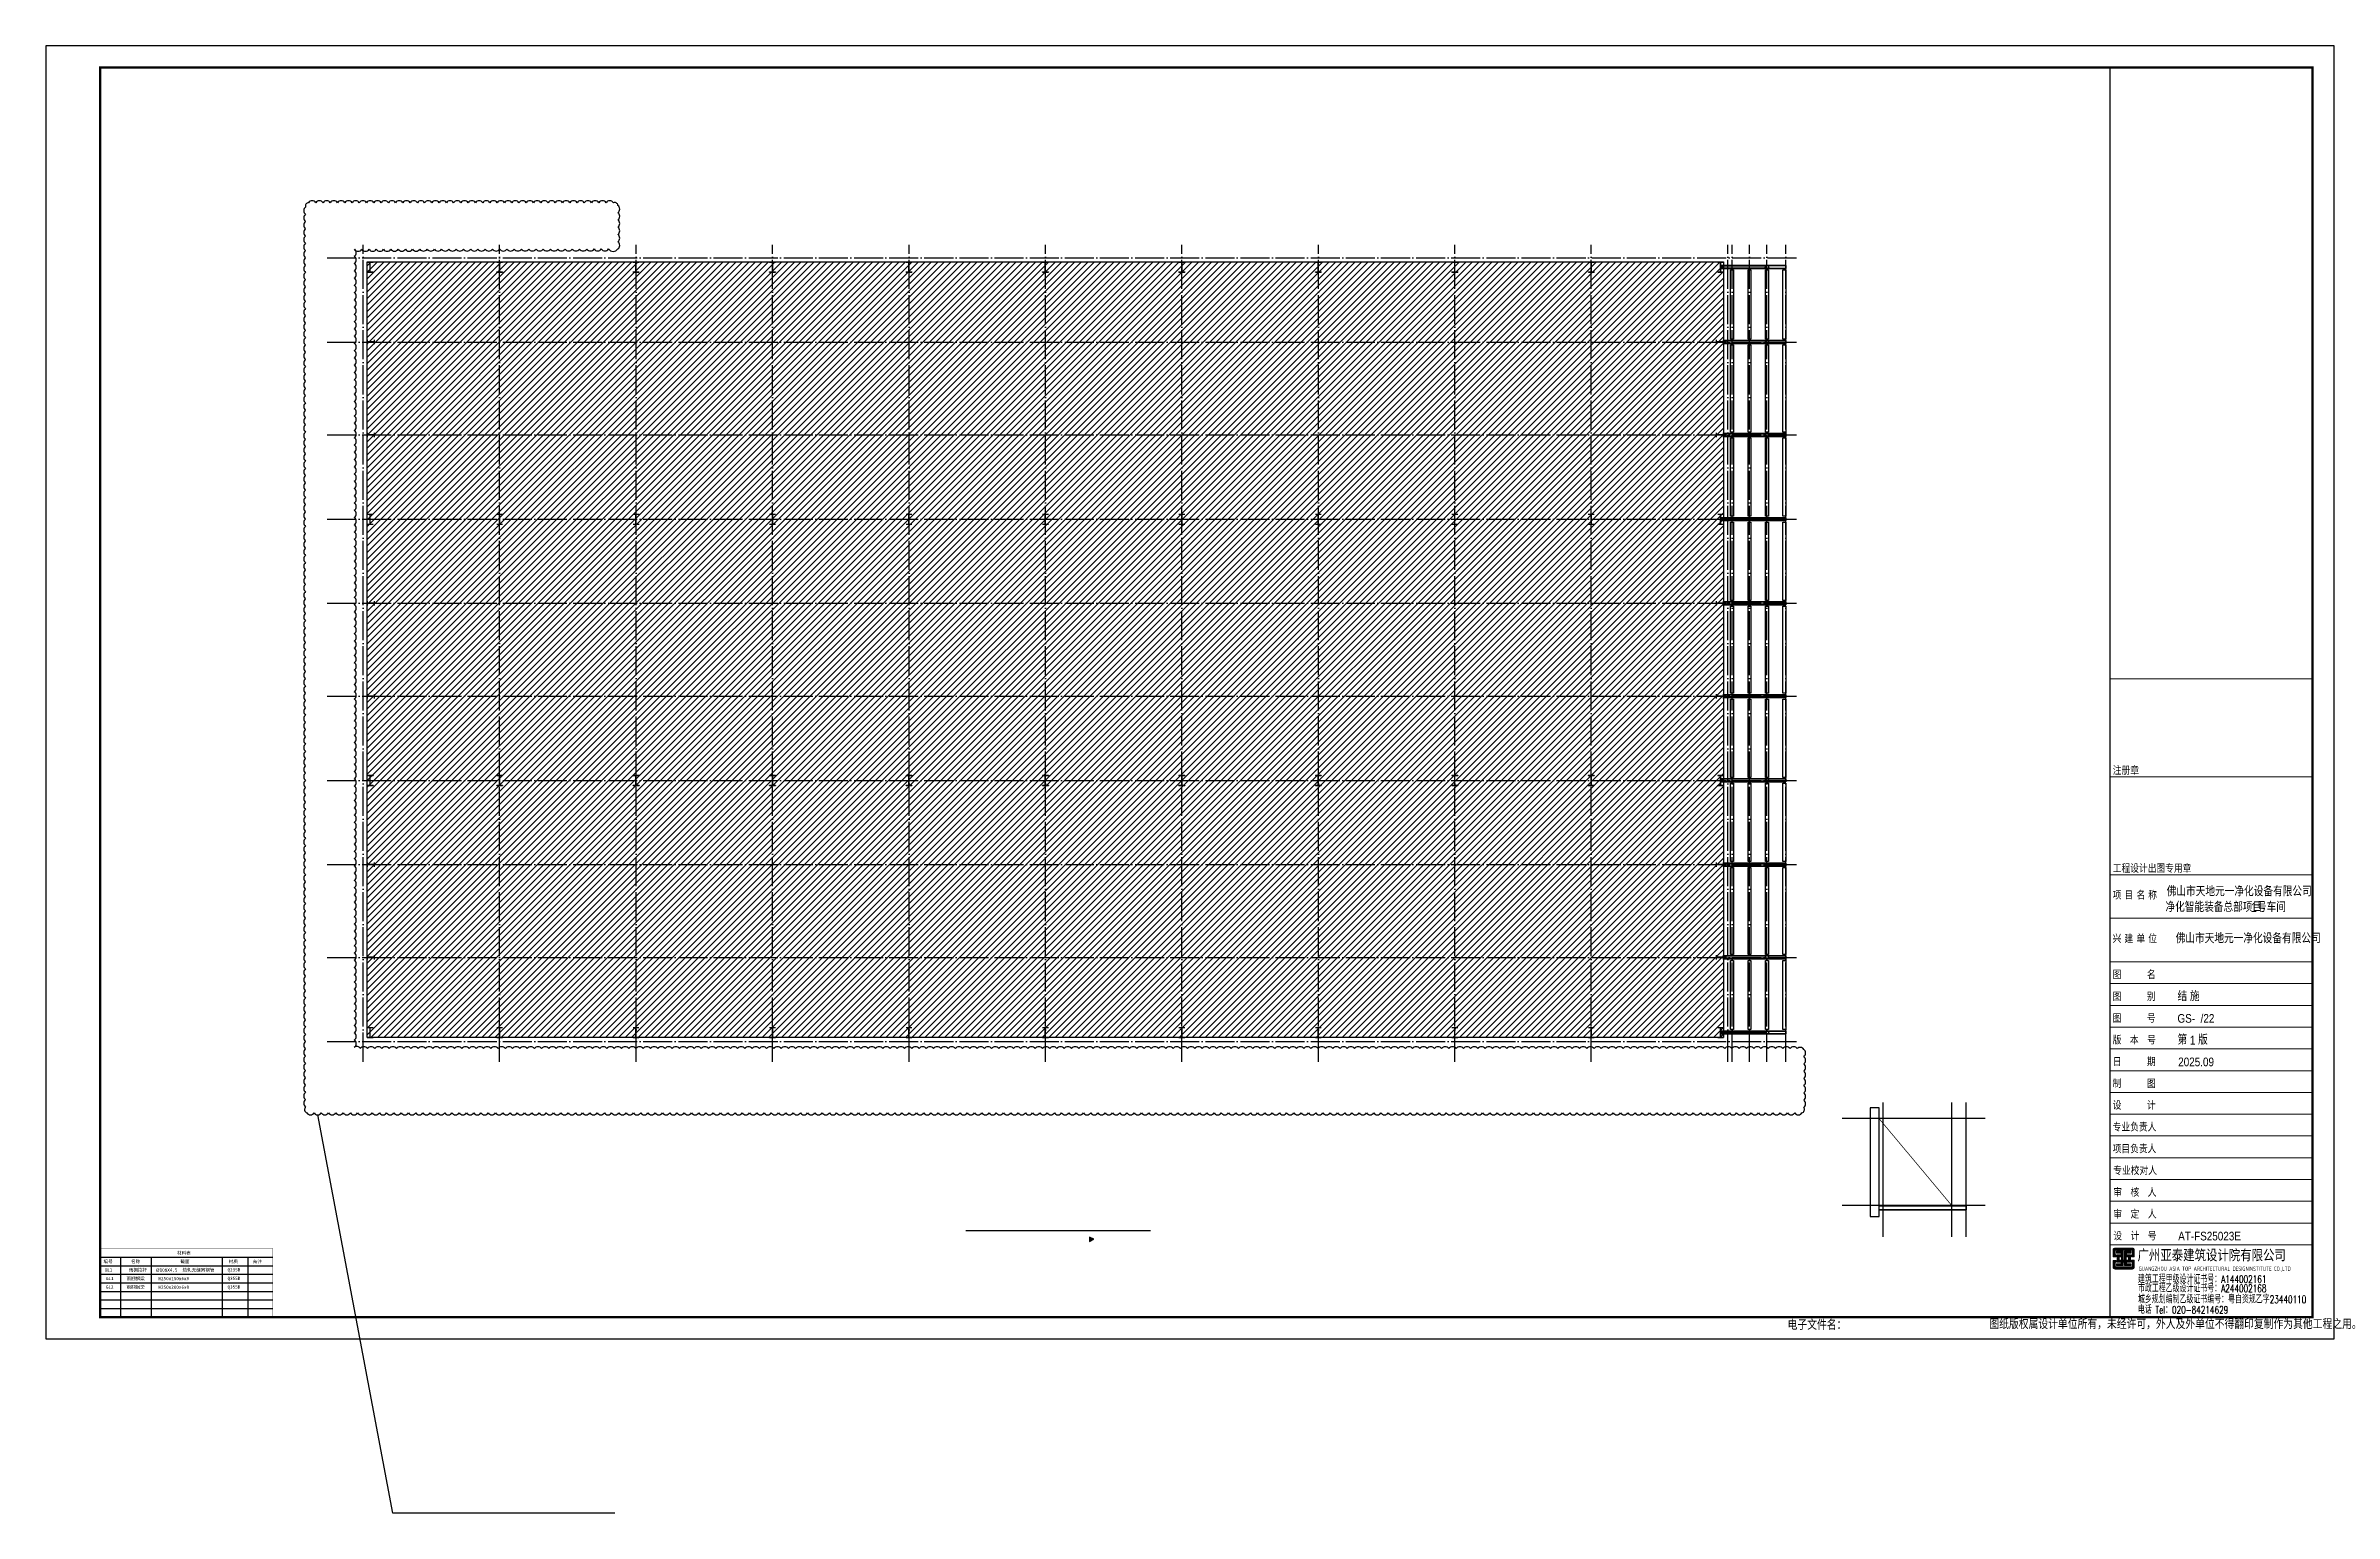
# Model space of a CAD drawing. Extents: x 95752 to 843522, y -411933 to 75567.
# Drawn here: x 445573 to 603223, y -203747 to -102633 of the extents above; entities that cross this region are included whole.
import ezdxf

# ---------------------------------------------------------------- set-up
doc = ezdxf.new("R2010")
doc.units = 0
doc.header["$LTSCALE"] = 1000
doc.header["$MEASUREMENT"] = 0
doc.linetypes.add('DOTE', pattern=[2.42, 2, -0.2, 0.02, -0.2])
for name, color, linetype in [('13', 4, 'Continuous'), ('_0', 7, 'Continuous'), ('C-粗线', 51, 'Continuous'), ('DIM_SYMB', 3, 'Continuous'), ('DOTE', 1, 'Continuous'), ('PUB_TAB', 7, 'Continuous'), ('PUB_TITLE', 4, 'Continuous'), ('修改说明', 190, 'Continuous')]:
    doc.layers.add(name, color=color, linetype=linetype)
doc.layers.add('14', color=2, linetype='Continuous', lineweight=20)
doc.styles.add('_HZTXT', font='gs_txt.shx', dxfattribs={"width": 0.8, "bigfont": 'hzdx.shx'})
doc.styles.add('HT', font='simhei.ttf')
doc.styles.add('HZTXT', font='romans.shx', dxfattribs={"width": 0.7, "bigfont": 'hzdx.shx'})
doc.styles.add('hztxt0', font='romans.shx', dxfattribs={"bigfont": 'gbcbig0.shx'})
doc.styles.get("Standard").update_dxf_attribs({"font": 'gbenor.shx', "bigfont": 'gbcbig.shx'})
doc.styles.add('图框', font='SimSun.ttf')
doc.styles.add('宋体', font='SimSun.ttf')

msp = doc.modelspace()

# ---------------------------------------------------------------- texts
at = {"layer": 'PUB_TAB', "style": '图框'}
for s, p in [('材料表', (454617.6, -185929.6)), ('编号', (449554.3, -186508.4)), ('名称', (451452.9, -186510.3)), ('截面', (454845.5, -186509.1)), ('材质', (458175.1, -186507.8)), ('备注', (459845.3, -186523.3))]:
    msp.add_text(s, height=224.45, dxfattribs=at).set_placement(p)
at = {"layer": 'PUB_TAB', "color": 2, "style": '图框'}
for s, height, p in [('XL1', 224.45, (449634.1, -187092.2)), ('雨棚拉杆', 224.45, (451293.3, -187099.7)), ('%%C108X4.5  热轧无缝圆钢管', 224.448, (453153.6, -187099.1)), ('Q235B', 224.45, (458095.3, -187082.3))]:
    msp.add_text(s, height=height, dxfattribs=at).set_placement(p)
at = {"layer": 'PUB_TAB', "color": 4, "style": '图框'}
for s, height, p in [('GL1', 224.45, (449713.9, -187684.1)), ('雨棚钢梁', 224.45, (451133.7, -187689.1)), ('H250x150x6x8', 224.448, (453337.8, -187689.8)), ('Q355B', 224.45, (458095.3, -187672.9))]:
    msp.add_text(s, height=height, dxfattribs=at).set_placement(p)
at = {"layer": 'PUB_TAB', "color": 3, "style": '图框'}
for s, height, p in [('GL2', 224.45, (449713.9, -188274.8)), ('雨棚钢梁', 224.45, (451133.7, -188279.8)), ('H250x200x6x8', 224.448, (453337.8, -188280.4)), ('Q355B', 224.45, (458095.3, -188263.6))]:
    msp.add_text(s, height=height, dxfattribs=at).set_placement(p)

# ---------------------------------------------------------------- blocks, each defined once
blk = doc.blocks.new('钢柱模板')
at = {"layer": 'C-粗线', "color": 6}
for p, q in [((-219552, -203263), (-219552, -203275)), ((-219552, -203263), (-219152, -203263)), ((-219552, -203263), (-219552, -203275)), ((-219552, -203263), (-219152, -203263)), ((-219552, -203275), (-219152, -203275)), ((-219552, -203275), (-219152, -203275)), ((-219361, -203283), (-219369, -203275)), ((-219361, -203283), (-219369, -203275)), ((-219361, -203951), (-219361, -203275)), ((-219361, -203951), (-219361, -203275)), ((-219343, -203283), (-219335, -203275)), ((-219343, -203951), (-219343, -203275)), ((-219343, -203283), (-219335, -203275)), ((-219343, -203951), (-219343, -203275)), ((-219152, -203263), (-219152, -203275)), ((-219152, -203263), (-219152, -203275)), ((-210632, -203263), (-210632, -203275)), ((-210632, -203263), (-210232, -203263)), ((-210632, -203263), (-210632, -203275)), ((-210632, -203263), (-210232, -203263)), ((-210632, -203275), (-210232, -203275)), ((-210632, -203275), (-210232, -203275)), ((-210441, -203283), (-210449, -203275)), ((-210441, -203283), (-210449, -203275)), ((-210441, -203951), (-210441, -203275)), ((-210441, -203951), (-210441, -203275)), ((-210423, -203283), (-210415, -203275)), ((-210423, -203951), (-210423, -203275)), ((-210423, -203283), (-210415, -203275)), ((-210423, -203951), (-210423, -203275)), ((-210232, -203263), (-210232, -203275)), ((-210232, -203263), (-210232, -203275)), ((-201232, -203263), (-201232, -203275)), ((-201232, -203263), (-200832, -203263)), ((-201232, -203263), (-201232, -203275)), ((-201232, -203263), (-200832, -203263)), ((-201232, -203275), (-200832, -203275)), ((-201232, -203275), (-200832, -203275)), ((-201041, -203283), (-201049, -203275)), ((-201041, -203283), (-201049, -203275)), ((-201041, -203951), (-201041, -203275)), ((-201041, -203951), (-201041, -203275)), ((-201023, -203283), (-201015, -203275)), ((-201023, -203951), (-201023, -203275)), ((-201023, -203283), (-201015, -203275)), ((-201023, -203951), (-201023, -203275)), ((-200832, -203263), (-200832, -203275)), ((-200832, -203263), (-200832, -203275)), ((-191832, -203263), (-191832, -203275)), ((-191832, -203263), (-191432, -203263)), ((-191832, -203263), (-191832, -203275)), ((-191832, -203263), (-191432, -203263)), ((-191832, -203275), (-191432, -203275)), ((-191832, -203275), (-191432, -203275)), ((-191641, -203283), (-191649, -203275)), ((-191641, -203283), (-191649, -203275)), ((-191641, -203951), (-191641, -203275)), ((-191641, -203951), (-191641, -203275)), ((-191623, -203283), (-191615, -203275)), ((-191623, -203951), (-191623, -203275)), ((-191623, -203283), (-191615, -203275)), ((-191623, -203951), (-191623, -203275)), ((-191432, -203263), (-191432, -203275)), ((-191432, -203263), (-191432, -203275)), ((-182432, -203263), (-182432, -203275)), ((-182432, -203263), (-182032, -203263)), ((-182432, -203263), (-182432, -203275)), ((-182432, -203263), (-182032, -203263)), ((-182432, -203275), (-182032, -203275)), ((-182432, -203275), (-182032, -203275)), ((-182241, -203283), (-182249, -203275)), ((-182241, -203283), (-182249, -203275)), ((-182241, -203951), (-182241, -203275)), ((-182241, -203951), (-182241, -203275)), ((-182223, -203283), (-182215, -203275)), ((-182223, -203951), (-182223, -203275)), ((-182223, -203283), (-182215, -203275)), ((-182223, -203951), (-182223, -203275)), ((-182032, -203263), (-182032, -203275)), ((-182032, -203263), (-182032, -203275)), ((-173032, -203263), (-173032, -203275)), ((-173032, -203263), (-172632, -203263)), ((-173032, -203263), (-173032, -203275)), ((-173032, -203263), (-172632, -203263)), ((-173032, -203275), (-172632, -203275)), ((-173032, -203275), (-172632, -203275)), ((-172841, -203283), (-172849, -203275)), ((-172841, -203283), (-172849, -203275)), ((-172841, -203951), (-172841, -203275)), ((-172841, -203951), (-172841, -203275)), ((-172823, -203283), (-172815, -203275)), ((-172823, -203951), (-172823, -203275)), ((-172823, -203283), (-172815, -203275)), ((-172823, -203951), (-172823, -203275)), ((-172632, -203263), (-172632, -203275)), ((-172632, -203263), (-172632, -203275)), ((-163632, -203263), (-163632, -203275)), ((-163632, -203263), (-163232, -203263)), ((-163632, -203263), (-163632, -203275)), ((-163632, -203263), (-163232, -203263)), ((-163632, -203275), (-163232, -203275)), ((-163632, -203275), (-163232, -203275)), ((-163441, -203283), (-163449, -203275)), ((-163441, -203283), (-163449, -203275)), ((-163441, -203951), (-163441, -203275)), ((-163441, -203951), (-163441, -203275)), ((-163423, -203283), (-163415, -203275)), ((-163423, -203951), (-163423, -203275)), ((-163423, -203283), (-163415, -203275)), ((-163423, -203951), (-163423, -203275)), ((-163232, -203263), (-163232, -203275)), ((-163232, -203263), (-163232, -203275)), ((-154232, -203263), (-154232, -203275)), ((-154232, -203263), (-153832, -203263)), ((-154232, -203263), (-154232, -203275)), ((-154232, -203263), (-153832, -203263)), ((-154232, -203275), (-153832, -203275)), ((-154232, -203275), (-153832, -203275)), ((-154041, -203283), (-154049, -203275)), ((-154041, -203283), (-154049, -203275)), ((-154041, -203951), (-154041, -203275)), ((-154041, -203951), (-154041, -203275)), ((-154023, -203283), (-154015, -203275)), ((-154023, -203951), (-154023, -203275)), ((-154023, -203283), (-154015, -203275)), ((-154023, -203951), (-154023, -203275)), ((-153832, -203263), (-153832, -203275)), ((-153832, -203263), (-153832, -203275)), ((-144832, -203263), (-144832, -203275)), ((-144832, -203263), (-144432, -203263)), ((-144832, -203263), (-144832, -203275)), ((-144832, -203263), (-144432, -203263)), ((-144832, -203275), (-144432, -203275)), ((-144832, -203275), (-144432, -203275)), ((-144641, -203283), (-144649, -203275)), ((-144641, -203283), (-144649, -203275)), ((-144641, -203951), (-144641, -203275)), ((-144641, -203951), (-144641, -203275)), ((-144623, -203283), (-144615, -203275)), ((-144623, -203951), (-144623, -203275)), ((-144623, -203283), (-144615, -203275)), ((-144623, -203951), (-144623, -203275)), ((-144432, -203263), (-144432, -203275)), ((-144432, -203263), (-144432, -203275)), ((-135432, -203263), (-135432, -203275)), ((-135432, -203263), (-135032, -203263)), ((-135432, -203263), (-135432, -203275)), ((-135432, -203263), (-135032, -203263)), ((-135432, -203275), (-135032, -203275)), ((-135432, -203275), (-135032, -203275)), ((-135241, -203283), (-135249, -203275)), ((-135241, -203283), (-135249, -203275)), ((-135241, -203951), (-135241, -203275)), ((-135241, -203951), (-135241, -203275)), ((-135223, -203283), (-135215, -203275)), ((-135223, -203951), (-135223, -203275)), ((-135223, -203283), (-135215, -203275)), ((-135223, -203951), (-135223, -203275)), ((-135032, -203263), (-135032, -203275)), ((-135032, -203263), (-135032, -203275)), ((-126512, -203263), (-126512, -203275)), ((-126512, -203263), (-126112, -203263)), ((-126512, -203263), (-126512, -203275)), ((-126512, -203263), (-126112, -203263)), ((-126512, -203275), (-126112, -203275)), ((-126512, -203275), (-126112, -203275)), ((-126321, -203283), (-126329, -203275)), ((-126321, -203283), (-126329, -203275)), ((-126321, -203951), (-126321, -203275)), ((-126321, -203951), (-126321, -203275)), ((-126303, -203283), (-126295, -203275)), ((-126303, -203951), (-126303, -203275)), ((-126303, -203283), (-126295, -203275)), ((-126303, -203951), (-126303, -203275)), ((-126112, -203263), (-126112, -203275)), ((-126112, -203263), (-126112, -203275)), ((-219552, -203963), (-219552, -203951)), ((-219552, -203951), (-219152, -203951)), ((-219552, -203963), (-219552, -203951)), ((-219552, -203951), (-219152, -203951)), ((-219552, -203963), (-219152, -203963)), ((-219552, -203963), (-219152, -203963)), ((-219361, -203943), (-219369, -203951)), ((-219361, -203943), (-219369, -203951)), ((-219343, -203943), (-219335, -203951)), ((-219343, -203943), (-219335, -203951)), ((-219152, -203951), (-219152, -203963)), ((-219152, -203951), (-219152, -203963)), ((-210632, -203963), (-210632, -203951)), ((-210632, -203951), (-210232, -203951)), ((-210632, -203963), (-210632, -203951)), ((-210632, -203951), (-210232, -203951)), ((-210632, -203963), (-210232, -203963)), ((-210632, -203963), (-210232, -203963)), ((-210441, -203943), (-210449, -203951)), ((-210441, -203943), (-210449, -203951)), ((-210423, -203943), (-210415, -203951)), ((-210423, -203943), (-210415, -203951)), ((-210232, -203951), (-210232, -203963)), ((-210232, -203951), (-210232, -203963)), ((-201232, -203963), (-201232, -203951)), ((-201232, -203951), (-200832, -203951)), ((-201232, -203963), (-201232, -203951)), ((-201232, -203951), (-200832, -203951)), ((-201232, -203963), (-200832, -203963)), ((-201232, -203963), (-200832, -203963)), ((-201041, -203943), (-201049, -203951)), ((-201041, -203943), (-201049, -203951)), ((-201023, -203943), (-201015, -203951)), ((-201023, -203943), (-201015, -203951)), ((-200832, -203951), (-200832, -203963)), ((-200832, -203951), (-200832, -203963)), ((-191832, -203963), (-191832, -203951)), ((-191832, -203951), (-191432, -203951)), ((-191832, -203963), (-191832, -203951)), ((-191832, -203951), (-191432, -203951)), ((-191832, -203963), (-191432, -203963)), ((-191832, -203963), (-191432, -203963)), ((-191641, -203943), (-191649, -203951)), ((-191641, -203943), (-191649, -203951)), ((-191623, -203943), (-191615, -203951)), ((-191623, -203943), (-191615, -203951)), ((-191432, -203951), (-191432, -203963)), ((-191432, -203951), (-191432, -203963)), ((-182432, -203963), (-182432, -203951)), ((-182432, -203951), (-182032, -203951)), ((-182432, -203963), (-182432, -203951)), ((-182432, -203951), (-182032, -203951)), ((-182432, -203963), (-182032, -203963)), ((-182432, -203963), (-182032, -203963)), ((-182241, -203943), (-182249, -203951)), ((-182241, -203943), (-182249, -203951)), ((-182223, -203943), (-182215, -203951)), ((-182223, -203943), (-182215, -203951)), ((-182032, -203951), (-182032, -203963)), ((-182032, -203951), (-182032, -203963)), ((-173032, -203963), (-173032, -203951)), ((-173032, -203951), (-172632, -203951)), ((-173032, -203963), (-173032, -203951)), ((-173032, -203951), (-172632, -203951)), ((-173032, -203963), (-172632, -203963)), ((-173032, -203963), (-172632, -203963)), ((-172841, -203943), (-172849, -203951)), ((-172841, -203943), (-172849, -203951)), ((-172823, -203943), (-172815, -203951)), ((-172823, -203943), (-172815, -203951)), ((-172632, -203951), (-172632, -203963)), ((-172632, -203951), (-172632, -203963)), ((-163632, -203963), (-163632, -203951)), ((-163632, -203951), (-163232, -203951)), ((-163632, -203963), (-163632, -203951)), ((-163632, -203951), (-163232, -203951)), ((-163632, -203963), (-163232, -203963)), ((-163632, -203963), (-163232, -203963)), ((-163441, -203943), (-163449, -203951)), ((-163441, -203943), (-163449, -203951)), ((-163423, -203943), (-163415, -203951)), ((-163423, -203943), (-163415, -203951)), ((-163232, -203951), (-163232, -203963)), ((-163232, -203951), (-163232, -203963)), ((-154232, -203963), (-154232, -203951)), ((-154232, -203951), (-153832, -203951)), ((-154232, -203963), (-154232, -203951)), ((-154232, -203951), (-153832, -203951)), ((-154232, -203963), (-153832, -203963)), ((-154232, -203963), (-153832, -203963)), ((-154041, -203943), (-154049, -203951)), ((-154041, -203943), (-154049, -203951)), ((-154023, -203943), (-154015, -203951)), ((-154023, -203943), (-154015, -203951)), ((-153832, -203951), (-153832, -203963)), ((-153832, -203951), (-153832, -203963)), ((-144832, -203963), (-144832, -203951)), ((-144832, -203951), (-144432, -203951)), ((-144832, -203963), (-144832, -203951)), ((-144832, -203951), (-144432, -203951)), ((-144832, -203963), (-144432, -203963)), ((-144832, -203963), (-144432, -203963)), ((-144641, -203943), (-144649, -203951)), ((-144641, -203943), (-144649, -203951)), ((-144623, -203943), (-144615, -203951)), ((-144623, -203943), (-144615, -203951)), ((-144432, -203951), (-144432, -203963)), ((-144432, -203951), (-144432, -203963)), ((-135432, -203963), (-135432, -203951)), ((-135432, -203951), (-135032, -203951)), ((-135432, -203963), (-135432, -203951)), ((-135432, -203951), (-135032, -203951)), ((-135432, -203963), (-135032, -203963)), ((-135432, -203963), (-135032, -203963)), ((-135241, -203943), (-135249, -203951)), ((-135241, -203943), (-135249, -203951)), ((-135223, -203943), (-135215, -203951)), ((-135223, -203943), (-135215, -203951)), ((-135032, -203951), (-135032, -203963)), ((-135032, -203951), (-135032, -203963)), ((-126512, -203963), (-126512, -203951)), ((-126512, -203951), (-126112, -203951)), ((-126512, -203963), (-126512, -203951)), ((-126512, -203951), (-126112, -203951)), ((-126512, -203963), (-126112, -203963)), ((-126512, -203963), (-126112, -203963)), ((-126321, -203943), (-126329, -203951)), ((-126321, -203943), (-126329, -203951)), ((-126303, -203943), (-126295, -203951)), ((-126303, -203943), (-126295, -203951)), ((-126112, -203951), (-126112, -203963)), ((-126112, -203951), (-126112, -203963)), ((-219552, -208633), (-219540, -208633)), ((-219552, -208933), (-219552, -208633)), ((-219552, -208633), (-219540, -208633)), ((-219552, -208933), (-219552, -208633)), ((-219552, -208933), (-219540, -208933)), ((-219552, -208933), (-219540, -208933)), ((-219540, -208933), (-219540, -208633)), ((-219540, -208933), (-219540, -208633)), ((-219532, -208774), (-219540, -208766)), ((-219532, -208774), (-219540, -208766)), ((-219064, -208774), (-219540, -208774)), ((-219064, -208774), (-219540, -208774)), ((-219532, -208792), (-219540, -208800)), ((-219064, -208792), (-219540, -208792)), ((-219532, -208792), (-219540, -208800)), ((-219064, -208792), (-219540, -208792)), ((-219072, -208774), (-219064, -208766)), ((-219072, -208774), (-219064, -208766)), ((-219072, -208792), (-219064, -208800)), ((-219072, -208792), (-219064, -208800)), ((-219064, -208633), (-219052, -208633)), ((-219064, -208933), (-219064, -208633)), ((-219064, -208633), (-219052, -208633)), ((-219064, -208933), (-219064, -208633)), ((-219052, -208933), (-219064, -208933)), ((-219052, -208933), (-219064, -208933)), ((-219052, -208933), (-219052, -208633)), ((-219052, -208933), (-219052, -208633)), ((-126612, -208633), (-126600, -208633)), ((-126612, -208933), (-126612, -208633)), ((-126612, -208633), (-126600, -208633)), ((-126612, -208933), (-126612, -208633)), ((-126612, -208933), (-126600, -208933)), ((-126612, -208933), (-126600, -208933)), ((-126600, -208933), (-126600, -208633)), ((-126600, -208933), (-126600, -208633)), ((-126592, -208774), (-126600, -208766)), ((-126592, -208774), (-126600, -208766)), ((-126124, -208774), (-126600, -208774)), ((-126124, -208774), (-126600, -208774)), ((-126592, -208792), (-126600, -208800)), ((-126124, -208792), (-126600, -208792)), ((-126592, -208792), (-126600, -208800)), ((-126124, -208792), (-126600, -208792)), ((-126132, -208774), (-126124, -208766)), ((-126132, -208774), (-126124, -208766)), ((-126132, -208792), (-126124, -208800)), ((-126132, -208792), (-126124, -208800)), ((-126124, -208633), (-126112, -208633)), ((-126124, -208933), (-126124, -208633)), ((-126124, -208633), (-126112, -208633)), ((-126124, -208933), (-126124, -208633)), ((-126112, -208933), (-126124, -208933)), ((-126112, -208933), (-126124, -208933)), ((-126112, -208933), (-126112, -208633)), ((-126112, -208933), (-126112, -208633)), ((-219552, -215033), (-219540, -215033)), ((-219552, -215333), (-219552, -215033)), ((-219552, -215033), (-219540, -215033)), ((-219552, -215333), (-219552, -215033)), ((-219552, -215333), (-219540, -215333)), ((-219552, -215333), (-219540, -215333)), ((-219540, -215333), (-219540, -215033)), ((-219540, -215333), (-219540, -215033)), ((-219532, -215174), (-219540, -215166)), ((-219532, -215174), (-219540, -215166)), ((-219064, -215174), (-219540, -215174)), ((-219064, -215174), (-219540, -215174)), ((-219532, -215192), (-219540, -215200)), ((-219064, -215192), (-219540, -215192)), ((-219532, -215192), (-219540, -215200)), ((-219064, -215192), (-219540, -215192)), ((-219072, -215174), (-219064, -215166)), ((-219072, -215174), (-219064, -215166)), ((-219072, -215192), (-219064, -215200)), ((-219072, -215192), (-219064, -215200)), ((-219064, -215033), (-219052, -215033)), ((-219064, -215333), (-219064, -215033)), ((-219064, -215033), (-219052, -215033)), ((-219064, -215333), (-219064, -215033)), ((-219052, -215333), (-219064, -215333)), ((-219052, -215333), (-219064, -215333)), ((-219052, -215333), (-219052, -215033)), ((-219052, -215333), (-219052, -215033)), ((-126612, -215033), (-126600, -215033)), ((-126612, -215333), (-126612, -215033)), ((-126612, -215033), (-126600, -215033)), ((-126612, -215333), (-126612, -215033)), ((-126612, -215333), (-126600, -215333)), ((-126612, -215333), (-126600, -215333)), ((-126600, -215333), (-126600, -215033)), ((-126600, -215333), (-126600, -215033)), ((-126592, -215174), (-126600, -215166)), ((-126592, -215174), (-126600, -215166)), ((-126124, -215174), (-126600, -215174)), ((-126124, -215174), (-126600, -215174)), ((-126592, -215192), (-126600, -215200)), ((-126124, -215192), (-126600, -215192)), ((-126592, -215192), (-126600, -215200)), ((-126124, -215192), (-126600, -215192)), ((-126132, -215174), (-126124, -215166)), ((-126132, -215174), (-126124, -215166)), ((-126132, -215192), (-126124, -215200)), ((-126132, -215192), (-126124, -215200)), ((-126124, -215033), (-126112, -215033)), ((-126124, -215333), (-126124, -215033)), ((-126124, -215033), (-126112, -215033)), ((-126124, -215333), (-126124, -215033)), ((-126112, -215333), (-126124, -215333)), ((-126112, -215333), (-126124, -215333)), ((-126112, -215333), (-126112, -215033)), ((-126112, -215333), (-126112, -215033)), ((-219552, -220633), (-219552, -220645)), ((-219552, -220633), (-219152, -220633)), ((-219552, -220633), (-219552, -220645)), ((-219552, -220633), (-219152, -220633)), ((-219552, -220645), (-219152, -220645)), ((-219552, -220645), (-219152, -220645)), ((-219361, -220653), (-219369, -220645)), ((-219361, -220653), (-219369, -220645)), ((-219361, -221321), (-219361, -220645)), ((-219361, -221321), (-219361, -220645)), ((-219343, -220653), (-219335, -220645)), ((-219343, -221321), (-219343, -220645)), ((-219343, -220653), (-219335, -220645)), ((-219343, -221321), (-219343, -220645)), ((-219152, -220633), (-219152, -220645)), ((-219152, -220633), (-219152, -220645)), ((-210637, -220633), (-210637, -220645)), ((-210637, -220633), (-210227, -220633)), ((-210637, -220633), (-210637, -220645)), ((-210637, -220633), (-210227, -220633)), ((-210637, -220645), (-210227, -220645)), ((-210637, -220645), (-210227, -220645)), ((-210441, -220653), (-210449, -220645)), ((-210441, -220653), (-210449, -220645)), ((-210441, -221321), (-210441, -220645)), ((-210441, -221321), (-210441, -220645)), ((-210423, -220653), (-210415, -220645)), ((-210423, -221321), (-210423, -220645)), ((-210423, -220653), (-210415, -220645)), ((-210423, -221321), (-210423, -220645)), ((-210227, -220633), (-210227, -220645)), ((-210227, -220633), (-210227, -220645)), ((-201237, -220633), (-201237, -220645)), ((-201237, -220633), (-200827, -220633)), ((-201237, -220633), (-201237, -220645)), ((-201237, -220633), (-200827, -220633)), ((-201237, -220645), (-200827, -220645)), ((-201237, -220645), (-200827, -220645)), ((-201041, -220653), (-201049, -220645)), ((-201041, -220653), (-201049, -220645)), ((-201041, -221321), (-201041, -220645)), ((-201041, -221321), (-201041, -220645)), ((-201023, -220653), (-201015, -220645)), ((-201023, -221321), (-201023, -220645)), ((-201023, -220653), (-201015, -220645)), ((-201023, -221321), (-201023, -220645)), ((-200827, -220633), (-200827, -220645)), ((-200827, -220633), (-200827, -220645)), ((-191837, -220633), (-191837, -220645)), ((-191837, -220633), (-191427, -220633)), ((-191837, -220633), (-191837, -220645)), ((-191837, -220633), (-191427, -220633)), ((-191837, -220645), (-191427, -220645)), ((-191837, -220645), (-191427, -220645)), ((-191641, -220653), (-191649, -220645)), ((-191641, -220653), (-191649, -220645)), ((-191641, -221321), (-191641, -220645)), ((-191641, -221321), (-191641, -220645)), ((-191623, -220653), (-191615, -220645)), ((-191623, -221321), (-191623, -220645)), ((-191623, -220653), (-191615, -220645)), ((-191623, -221321), (-191623, -220645)), ((-191427, -220633), (-191427, -220645)), ((-191427, -220633), (-191427, -220645)), ((-182437, -220633), (-182437, -220645)), ((-182437, -220633), (-182027, -220633)), ((-182437, -220633), (-182437, -220645)), ((-182437, -220633), (-182027, -220633)), ((-182437, -220645), (-182027, -220645)), ((-182437, -220645), (-182027, -220645)), ((-182241, -220653), (-182249, -220645)), ((-182241, -220653), (-182249, -220645)), ((-182241, -221321), (-182241, -220645)), ((-182241, -221321), (-182241, -220645)), ((-182223, -221321), (-182223, -220645)), ((-182223, -220653), (-182215, -220645)), ((-182223, -221321), (-182223, -220645)), ((-182223, -220653), (-182215, -220645)), ((-182027, -220633), (-182027, -220645)), ((-182027, -220633), (-182027, -220645)), ((-173037, -220633), (-173037, -220645)), ((-173037, -220633), (-172627, -220633)), ((-173037, -220633), (-173037, -220645)), ((-173037, -220633), (-172627, -220633)), ((-173037, -220645), (-172627, -220645)), ((-173037, -220645), (-172627, -220645)), ((-172841, -220653), (-172849, -220645)), ((-172841, -220653), (-172849, -220645)), ((-172841, -221321), (-172841, -220645)), ((-172841, -221321), (-172841, -220645)), ((-172823, -220653), (-172815, -220645)), ((-172823, -221321), (-172823, -220645)), ((-172823, -220653), (-172815, -220645)), ((-172823, -221321), (-172823, -220645)), ((-172627, -220633), (-172627, -220645)), ((-172627, -220633), (-172627, -220645)), ((-163637, -220633), (-163637, -220645)), ((-163637, -220633), (-163227, -220633)), ((-163637, -220633), (-163637, -220645)), ((-163637, -220633), (-163227, -220633)), ((-163637, -220645), (-163227, -220645)), ((-163637, -220645), (-163227, -220645)), ((-163441, -220653), (-163449, -220645)), ((-163441, -220653), (-163449, -220645)), ((-163441, -221321), (-163441, -220645)), ((-163441, -221321), (-163441, -220645)), ((-163423, -220653), (-163415, -220645)), ((-163423, -221321), (-163423, -220645)), ((-163423, -220653), (-163415, -220645)), ((-163423, -221321), (-163423, -220645)), ((-163227, -220633), (-163227, -220645)), ((-163227, -220633), (-163227, -220645)), ((-154237, -220633), (-154237, -220645)), ((-154237, -220633), (-153827, -220633)), ((-154237, -220633), (-154237, -220645)), ((-154237, -220633), (-153827, -220633)), ((-154237, -220645), (-153827, -220645)), ((-154237, -220645), (-153827, -220645)), ((-154041, -220653), (-154049, -220645)), ((-154041, -220653), (-154049, -220645)), ((-154041, -221321), (-154041, -220645)), ((-154041, -221321), (-154041, -220645)), ((-154023, -220653), (-154015, -220645)), ((-154023, -221321), (-154023, -220645)), ((-154023, -220653), (-154015, -220645)), ((-154023, -221321), (-154023, -220645)), ((-153827, -220633), (-153827, -220645)), ((-153827, -220633), (-153827, -220645)), ((-144837, -220633), (-144837, -220645)), ((-144837, -220633), (-144427, -220633)), ((-144837, -220633), (-144837, -220645)), ((-144837, -220633), (-144427, -220633)), ((-144837, -220645), (-144427, -220645)), ((-144837, -220645), (-144427, -220645)), ((-144641, -220653), (-144649, -220645)), ((-144641, -220653), (-144649, -220645)), ((-144641, -221321), (-144641, -220645)), ((-144641, -221321), (-144641, -220645)), ((-144623, -220653), (-144615, -220645)), ((-144623, -221321), (-144623, -220645)), ((-144623, -220653), (-144615, -220645)), ((-144623, -221321), (-144623, -220645)), ((-144427, -220633), (-144427, -220645)), ((-144427, -220633), (-144427, -220645)), ((-135437, -220633), (-135437, -220645)), ((-135437, -220633), (-135027, -220633)), ((-135437, -220633), (-135437, -220645)), ((-135437, -220633), (-135027, -220633)), ((-135437, -220645), (-135027, -220645)), ((-135437, -220645), (-135027, -220645)), ((-135241, -220653), (-135249, -220645)), ((-135241, -220653), (-135249, -220645)), ((-135241, -221321), (-135241, -220645)), ((-135241, -221321), (-135241, -220645)), ((-135223, -220653), (-135215, -220645)), ((-135223, -221321), (-135223, -220645)), ((-135223, -220653), (-135215, -220645)), ((-135223, -221321), (-135223, -220645)), ((-135027, -220633), (-135027, -220645)), ((-135027, -220633), (-135027, -220645)), ((-126512, -220633), (-126512, -220645)), ((-126512, -220633), (-126112, -220633)), ((-126512, -220633), (-126512, -220645)), ((-126512, -220633), (-126112, -220633)), ((-126512, -220645), (-126112, -220645)), ((-126512, -220645), (-126112, -220645)), ((-126321, -220653), (-126329, -220645)), ((-126321, -220653), (-126329, -220645)), ((-126321, -221321), (-126321, -220645)), ((-126321, -221321), (-126321, -220645)), ((-126303, -220653), (-126295, -220645)), ((-126303, -221321), (-126303, -220645)), ((-126303, -220653), (-126295, -220645)), ((-126303, -221321), (-126303, -220645)), ((-126112, -220633), (-126112, -220645)), ((-126112, -220633), (-126112, -220645)), ((-219552, -221333), (-219552, -221321)), ((-219552, -221321), (-219152, -221321)), ((-219552, -221333), (-219552, -221321)), ((-219552, -221321), (-219152, -221321)), ((-219552, -221333), (-219152, -221333)), ((-219552, -221333), (-219152, -221333)), ((-219361, -221313), (-219369, -221321)), ((-219361, -221313), (-219369, -221321)), ((-219343, -221313), (-219335, -221321)), ((-219343, -221313), (-219335, -221321)), ((-219152, -221321), (-219152, -221333)), ((-219152, -221321), (-219152, -221333)), ((-210637, -221333), (-210637, -221321)), ((-210637, -221321), (-210227, -221321)), ((-210637, -221333), (-210637, -221321)), ((-210637, -221321), (-210227, -221321)), ((-210637, -221333), (-210227, -221333)), ((-210637, -221333), (-210227, -221333)), ((-210441, -221313), (-210449, -221321)), ((-210441, -221313), (-210449, -221321)), ((-210423, -221313), (-210415, -221321)), ((-210423, -221313), (-210415, -221321)), ((-210227, -221321), (-210227, -221333)), ((-210227, -221321), (-210227, -221333)), ((-201237, -221333), (-201237, -221321)), ((-201237, -221321), (-200827, -221321)), ((-201237, -221333), (-201237, -221321)), ((-201237, -221321), (-200827, -221321)), ((-201237, -221333), (-200827, -221333)), ((-201237, -221333), (-200827, -221333)), ((-201041, -221313), (-201049, -221321)), ((-201041, -221313), (-201049, -221321)), ((-201023, -221313), (-201015, -221321)), ((-201023, -221313), (-201015, -221321)), ((-200827, -221321), (-200827, -221333)), ((-200827, -221321), (-200827, -221333)), ((-191837, -221333), (-191837, -221321)), ((-191837, -221321), (-191427, -221321)), ((-191837, -221333), (-191837, -221321)), ((-191837, -221321), (-191427, -221321)), ((-191837, -221333), (-191427, -221333)), ((-191837, -221333), (-191427, -221333)), ((-191641, -221313), (-191649, -221321)), ((-191641, -221313), (-191649, -221321)), ((-191623, -221313), (-191615, -221321)), ((-191623, -221313), (-191615, -221321)), ((-191427, -221321), (-191427, -221333)), ((-191427, -221321), (-191427, -221333)), ((-182437, -221333), (-182437, -221321)), ((-182437, -221321), (-182027, -221321)), ((-182437, -221333), (-182437, -221321)), ((-182437, -221321), (-182027, -221321)), ((-182437, -221333), (-182027, -221333)), ((-182437, -221333), (-182027, -221333)), ((-182241, -221313), (-182249, -221321)), ((-182241, -221313), (-182249, -221321)), ((-182223, -221313), (-182215, -221321)), ((-182223, -221313), (-182215, -221321)), ((-182027, -221321), (-182027, -221333)), ((-182027, -221321), (-182027, -221333)), ((-173037, -221333), (-173037, -221321)), ((-173037, -221321), (-172627, -221321)), ((-173037, -221333), (-173037, -221321)), ((-173037, -221321), (-172627, -221321)), ((-173037, -221333), (-172627, -221333)), ((-173037, -221333), (-172627, -221333)), ((-172841, -221313), (-172849, -221321)), ((-172841, -221313), (-172849, -221321)), ((-172823, -221313), (-172815, -221321)), ((-172823, -221313), (-172815, -221321)), ((-172627, -221321), (-172627, -221333)), ((-172627, -221321), (-172627, -221333)), ((-163637, -221333), (-163637, -221321)), ((-163637, -221321), (-163227, -221321)), ((-163637, -221333), (-163637, -221321)), ((-163637, -221321), (-163227, -221321)), ((-163637, -221333), (-163227, -221333)), ((-163637, -221333), (-163227, -221333)), ((-163441, -221313), (-163449, -221321)), ((-163441, -221313), (-163449, -221321)), ((-163423, -221313), (-163415, -221321)), ((-163423, -221313), (-163415, -221321)), ((-163227, -221321), (-163227, -221333)), ((-163227, -221321), (-163227, -221333)), ((-154237, -221333), (-154237, -221321)), ((-154237, -221321), (-153827, -221321)), ((-154237, -221333), (-154237, -221321)), ((-154237, -221321), (-153827, -221321)), ((-154237, -221333), (-153827, -221333)), ((-154237, -221333), (-153827, -221333)), ((-154041, -221313), (-154049, -221321)), ((-154041, -221313), (-154049, -221321)), ((-154023, -221313), (-154015, -221321)), ((-154023, -221313), (-154015, -221321)), ((-153827, -221321), (-153827, -221333)), ((-153827, -221321), (-153827, -221333)), ((-144837, -221333), (-144837, -221321)), ((-144837, -221321), (-144427, -221321)), ((-144837, -221333), (-144837, -221321)), ((-144837, -221321), (-144427, -221321)), ((-144837, -221333), (-144427, -221333)), ((-144837, -221333), (-144427, -221333)), ((-144641, -221313), (-144649, -221321)), ((-144641, -221313), (-144649, -221321)), ((-144623, -221313), (-144615, -221321)), ((-144623, -221313), (-144615, -221321)), ((-144427, -221321), (-144427, -221333)), ((-144427, -221321), (-144427, -221333)), ((-135437, -221333), (-135437, -221321)), ((-135437, -221321), (-135027, -221321)), ((-135437, -221333), (-135437, -221321)), ((-135437, -221321), (-135027, -221321)), ((-135437, -221333), (-135027, -221333)), ((-135437, -221333), (-135027, -221333)), ((-135241, -221313), (-135249, -221321)), ((-135241, -221313), (-135249, -221321)), ((-135223, -221313), (-135215, -221321)), ((-135223, -221313), (-135215, -221321)), ((-135027, -221321), (-135027, -221333)), ((-135027, -221321), (-135027, -221333)), ((-126512, -221333), (-126512, -221321)), ((-126512, -221321), (-126112, -221321)), ((-126512, -221333), (-126512, -221321)), ((-126512, -221321), (-126112, -221321)), ((-126512, -221333), (-126112, -221333)), ((-126512, -221333), (-126112, -221333)), ((-126321, -221313), (-126329, -221321)), ((-126321, -221313), (-126329, -221321)), ((-126303, -221313), (-126295, -221321)), ((-126303, -221313), (-126295, -221321)), ((-126112, -221321), (-126112, -221333)), ((-126112, -221321), (-126112, -221333)), ((-219552, -226933), (-219552, -226633)), ((-219552, -226633), (-219540, -226633)), ((-219552, -226933), (-219552, -226633)), ((-219552, -226633), (-219540, -226633)), ((-219552, -226933), (-219552, -226633)), ((-219552, -226633), (-219540, -226633)), ((-219552, -226933), (-219552, -226633)), ((-219552, -226633), (-219540, -226633)), ((-219552, -226933), (-219540, -226933)), ((-219552, -226933), (-219540, -226933)), ((-219552, -226933), (-219540, -226933)), ((-219552, -226933), (-219540, -226933)), ((-219540, -226933), (-219540, -226633)), ((-219540, -226933), (-219540, -226633)), ((-219540, -226933), (-219540, -226633)), ((-219540, -226933), (-219540, -226633)), ((-219532, -226774), (-219540, -226766)), ((-219532, -226774), (-219540, -226766)), ((-219532, -226774), (-219540, -226766)), ((-219532, -226774), (-219540, -226766)), ((-219064, -226774), (-219540, -226774)), ((-219064, -226774), (-219540, -226774)), ((-219064, -226774), (-219540, -226774)), ((-219064, -226774), (-219540, -226774)), ((-219064, -226792), (-219540, -226792)), ((-219532, -226792), (-219540, -226800)), ((-219064, -226792), (-219540, -226792)), ((-219532, -226792), (-219540, -226800)), ((-219064, -226792), (-219540, -226792)), ((-219532, -226792), (-219540, -226800)), ((-219064, -226792), (-219540, -226792)), ((-219532, -226792), (-219540, -226800)), ((-219072, -226774), (-219064, -226766)), ((-219072, -226774), (-219064, -226766)), ((-219072, -226774), (-219064, -226766)), ((-219072, -226774), (-219064, -226766)), ((-219072, -226792), (-219064, -226800)), ((-219072, -226792), (-219064, -226800)), ((-219072, -226792), (-219064, -226800)), ((-219072, -226792), (-219064, -226800)), ((-219064, -226933), (-219064, -226633)), ((-219064, -226633), (-219052, -226633)), ((-219064, -226933), (-219064, -226633)), ((-219064, -226633), (-219052, -226633)), ((-219064, -226933), (-219064, -226633)), ((-219064, -226633), (-219052, -226633)), ((-219064, -226933), (-219064, -226633)), ((-219064, -226633), (-219052, -226633)), ((-219052, -226933), (-219064, -226933)), ((-219052, -226933), (-219064, -226933)), ((-219052, -226933), (-219064, -226933)), ((-219052, -226933), (-219064, -226933)), ((-219052, -226933), (-219052, -226633)), ((-219052, -226933), (-219052, -226633)), ((-219052, -226933), (-219052, -226633)), ((-219052, -226933), (-219052, -226633)), ((-126612, -226633), (-126600, -226633)), ((-126612, -226933), (-126612, -226633)), ((-126612, -226633), (-126600, -226633)), ((-126612, -226933), (-126612, -226633)), ((-126612, -226933), (-126600, -226933)), ((-126612, -226933), (-126600, -226933)), ((-126600, -226933), (-126600, -226633)), ((-126600, -226933), (-126600, -226633)), ((-126592, -226774), (-126600, -226766)), ((-126592, -226774), (-126600, -226766)), ((-126124, -226774), (-126600, -226774)), ((-126124, -226774), (-126600, -226774)), ((-126592, -226792), (-126600, -226800)), ((-126124, -226792), (-126600, -226792)), ((-126592, -226792), (-126600, -226800)), ((-126124, -226792), (-126600, -226792)), ((-126132, -226774), (-126124, -226766)), ((-126132, -226774), (-126124, -226766)), ((-126132, -226792), (-126124, -226800)), ((-126132, -226792), (-126124, -226800)), ((-126124, -226633), (-126112, -226633)), ((-126124, -226933), (-126124, -226633)), ((-126124, -226633), (-126112, -226633)), ((-126124, -226933), (-126124, -226633)), ((-126112, -226933), (-126124, -226933)), ((-126112, -226933), (-126124, -226933)), ((-126112, -226933), (-126112, -226633)), ((-126112, -226933), (-126112, -226633)), ((-219552, -233033), (-219540, -233033)), ((-219552, -233333), (-219552, -233033)), ((-219552, -233033), (-219540, -233033)), ((-219552, -233333), (-219552, -233033)), ((-219552, -233033), (-219540, -233033)), ((-219552, -233333), (-219552, -233033)), ((-219552, -233033), (-219540, -233033)), ((-219552, -233333), (-219552, -233033)), ((-219540, -233333), (-219540, -233033)), ((-219540, -233333), (-219540, -233033)), ((-219540, -233333), (-219540, -233033)), ((-219540, -233333), (-219540, -233033)), ((-219532, -233174), (-219540, -233166)), ((-219532, -233174), (-219540, -233166)), ((-219532, -233174), (-219540, -233166)), ((-219532, -233174), (-219540, -233166)), ((-219064, -233174), (-219540, -233174)), ((-219064, -233174), (-219540, -233174)), ((-219064, -233174), (-219540, -233174)), ((-219064, -233174), (-219540, -233174)), ((-219532, -233192), (-219540, -233200)), ((-219064, -233192), (-219540, -233192)), ((-219532, -233192), (-219540, -233200)), ((-219064, -233192), (-219540, -233192)), ((-219532, -233192), (-219540, -233200)), ((-219064, -233192), (-219540, -233192)), ((-219532, -233192), (-219540, -233200)), ((-219064, -233192), (-219540, -233192)), ((-219072, -233174), (-219064, -233166)), ((-219072, -233174), (-219064, -233166)), ((-219072, -233174), (-219064, -233166)), ((-219072, -233174), (-219064, -233166)), ((-219072, -233192), (-219064, -233200)), ((-219072, -233192), (-219064, -233200)), ((-219072, -233192), (-219064, -233200)), ((-219072, -233192), (-219064, -233200)), ((-219064, -233033), (-219052, -233033)), ((-219064, -233333), (-219064, -233033)), ((-219064, -233033), (-219052, -233033)), ((-219064, -233333), (-219064, -233033)), ((-219064, -233033), (-219052, -233033)), ((-219064, -233333), (-219064, -233033)), ((-219064, -233033), (-219052, -233033)), ((-219064, -233333), (-219064, -233033)), ((-219052, -233333), (-219052, -233033)), ((-219052, -233333), (-219052, -233033)), ((-219052, -233333), (-219052, -233033)), ((-219052, -233333), (-219052, -233033)), ((-126612, -233033), (-126600, -233033)), ((-126612, -233333), (-126612, -233033)), ((-126612, -233033), (-126600, -233033)), ((-126612, -233333), (-126612, -233033)), ((-126600, -233333), (-126600, -233033)), ((-126600, -233333), (-126600, -233033)), ((-126592, -233174), (-126600, -233166)), ((-126592, -233174), (-126600, -233166)), ((-126124, -233174), (-126600, -233174)), ((-126124, -233174), (-126600, -233174)), ((-126592, -233192), (-126600, -233200)), ((-126124, -233192), (-126600, -233192)), ((-126592, -233192), (-126600, -233200)), ((-126124, -233192), (-126600, -233192)), ((-126132, -233174), (-126124, -233166)), ((-126132, -233174), (-126124, -233166)), ((-126132, -233192), (-126124, -233200)), ((-126132, -233192), (-126124, -233200)), ((-126124, -233033), (-126112, -233033)), ((-126124, -233333), (-126124, -233033)), ((-126124, -233033), (-126112, -233033)), ((-126124, -233333), (-126124, -233033)), ((-126112, -233333), (-126112, -233033)), ((-126112, -233333), (-126112, -233033)), ((-219552, -233333), (-219540, -233333)), ((-219552, -233333), (-219540, -233333)), ((-219552, -233333), (-219540, -233333)), ((-219552, -233333), (-219540, -233333)), ((-219052, -233333), (-219064, -233333)), ((-219052, -233333), (-219064, -233333)), ((-219052, -233333), (-219064, -233333)), ((-219052, -233333), (-219064, -233333)), ((-126612, -233333), (-126600, -233333)), ((-126612, -233333), (-126600, -233333)), ((-126112, -233333), (-126124, -233333)), ((-126112, -233333), (-126124, -233333)), ((-219552, -238633), (-219552, -238645)), ((-219552, -238633), (-219152, -238633)), ((-219552, -238633), (-219552, -238645)), ((-219552, -238633), (-219152, -238633)), ((-219552, -238645), (-219152, -238645)), ((-219552, -238645), (-219152, -238645)), ((-219552, -239333), (-219552, -239321)), ((-219552, -239321), (-219152, -239321)), ((-219552, -239333), (-219552, -239321)), ((-219552, -239321), (-219152, -239321)), ((-219552, -239333), (-219152, -239333)), ((-219552, -239333), (-219152, -239333)), ((-219361, -238653), (-219369, -238645)), ((-219361, -238653), (-219369, -238645)), ((-219361, -239313), (-219369, -239321)), ((-219361, -239313), (-219369, -239321)), ((-219361, -239321), (-219361, -238645)), ((-219361, -239321), (-219361, -238645)), ((-219343, -238653), (-219335, -238645)), ((-219343, -239321), (-219343, -238645)), ((-219343, -238653), (-219335, -238645)), ((-219343, -239321), (-219343, -238645)), ((-219343, -239313), (-219335, -239321)), ((-219343, -239313), (-219335, -239321)), ((-219152, -238633), (-219152, -238645)), ((-219152, -238633), (-219152, -238645)), ((-219152, -239321), (-219152, -239333)), ((-219152, -239321), (-219152, -239333)), ((-210637, -238633), (-210637, -238645)), ((-210637, -238633), (-210227, -238633)), ((-210637, -238633), (-210637, -238645)), ((-210637, -238633), (-210227, -238633)), ((-210637, -238645), (-210227, -238645)), ((-210637, -238645), (-210227, -238645)), ((-210637, -239333), (-210637, -239321)), ((-210637, -239321), (-210227, -239321)), ((-210637, -239333), (-210637, -239321)), ((-210637, -239321), (-210227, -239321)), ((-210637, -239333), (-210227, -239333)), ((-210637, -239333), (-210227, -239333)), ((-210441, -238653), (-210449, -238645)), ((-210441, -238653), (-210449, -238645)), ((-210441, -239313), (-210449, -239321)), ((-210441, -239313), (-210449, -239321)), ((-210441, -239321), (-210441, -238645)), ((-210441, -239321), (-210441, -238645)), ((-210423, -238653), (-210415, -238645)), ((-210423, -239321), (-210423, -238645)), ((-210423, -238653), (-210415, -238645)), ((-210423, -239321), (-210423, -238645)), ((-210423, -239313), (-210415, -239321)), ((-210423, -239313), (-210415, -239321)), ((-210227, -238633), (-210227, -238645)), ((-210227, -238633), (-210227, -238645)), ((-210227, -239321), (-210227, -239333)), ((-210227, -239321), (-210227, -239333)), ((-201237, -238633), (-201237, -238645)), ((-201237, -238633), (-200827, -238633)), ((-201237, -238633), (-201237, -238645)), ((-201237, -238633), (-200827, -238633)), ((-201237, -238645), (-200827, -238645)), ((-201237, -238645), (-200827, -238645)), ((-201237, -239333), (-201237, -239321)), ((-201237, -239321), (-200827, -239321)), ((-201237, -239333), (-201237, -239321)), ((-201237, -239321), (-200827, -239321)), ((-201237, -239333), (-200827, -239333)), ((-201237, -239333), (-200827, -239333)), ((-201041, -238653), (-201049, -238645)), ((-201041, -238653), (-201049, -238645)), ((-201041, -239313), (-201049, -239321)), ((-201041, -239313), (-201049, -239321)), ((-201041, -239321), (-201041, -238645)), ((-201041, -239321), (-201041, -238645)), ((-201023, -238653), (-201015, -238645)), ((-201023, -239321), (-201023, -238645)), ((-201023, -238653), (-201015, -238645)), ((-201023, -239321), (-201023, -238645)), ((-201023, -239313), (-201015, -239321)), ((-201023, -239313), (-201015, -239321)), ((-200827, -238633), (-200827, -238645)), ((-200827, -238633), (-200827, -238645)), ((-200827, -239321), (-200827, -239333)), ((-200827, -239321), (-200827, -239333)), ((-191837, -238633), (-191837, -238645)), ((-191837, -238633), (-191427, -238633)), ((-191837, -238633), (-191837, -238645)), ((-191837, -238633), (-191427, -238633)), ((-191837, -238645), (-191427, -238645)), ((-191837, -238645), (-191427, -238645)), ((-191837, -239333), (-191837, -239321)), ((-191837, -239321), (-191427, -239321)), ((-191837, -239333), (-191837, -239321)), ((-191837, -239321), (-191427, -239321)), ((-191837, -239333), (-191427, -239333)), ((-191837, -239333), (-191427, -239333)), ((-191641, -238653), (-191649, -238645)), ((-191641, -238653), (-191649, -238645)), ((-191641, -239313), (-191649, -239321)), ((-191641, -239313), (-191649, -239321)), ((-191641, -239321), (-191641, -238645)), ((-191641, -239321), (-191641, -238645)), ((-191623, -238653), (-191615, -238645)), ((-191623, -239321), (-191623, -238645)), ((-191623, -238653), (-191615, -238645)), ((-191623, -239321), (-191623, -238645)), ((-191623, -239313), (-191615, -239321)), ((-191623, -239313), (-191615, -239321)), ((-191427, -238633), (-191427, -238645)), ((-191427, -238633), (-191427, -238645)), ((-191427, -239321), (-191427, -239333)), ((-191427, -239321), (-191427, -239333)), ((-182437, -238633), (-182437, -238645)), ((-182437, -238633), (-182027, -238633)), ((-182437, -238633), (-182437, -238645)), ((-182437, -238633), (-182027, -238633)), ((-182437, -238645), (-182027, -238645)), ((-182437, -238645), (-182027, -238645)), ((-182437, -239333), (-182437, -239321)), ((-182437, -239321), (-182027, -239321)), ((-182437, -239333), (-182437, -239321)), ((-182437, -239321), (-182027, -239321)), ((-182437, -239333), (-182027, -239333)), ((-182437, -239333), (-182027, -239333)), ((-182241, -238653), (-182249, -238645)), ((-182241, -238653), (-182249, -238645)), ((-182241, -239313), (-182249, -239321)), ((-182241, -239313), (-182249, -239321)), ((-182241, -239321), (-182241, -238645)), ((-182241, -239321), (-182241, -238645)), ((-182223, -238653), (-182215, -238645)), ((-182223, -239321), (-182223, -238645)), ((-182223, -238653), (-182215, -238645)), ((-182223, -239321), (-182223, -238645)), ((-182223, -239313), (-182215, -239321)), ((-182223, -239313), (-182215, -239321)), ((-182027, -238633), (-182027, -238645)), ((-182027, -238633), (-182027, -238645)), ((-182027, -239321), (-182027, -239333)), ((-182027, -239321), (-182027, -239333)), ((-173037, -238633), (-173037, -238645)), ((-173037, -238633), (-172627, -238633)), ((-173037, -238633), (-173037, -238645)), ((-173037, -238633), (-172627, -238633)), ((-173037, -238645), (-172627, -238645)), ((-173037, -238645), (-172627, -238645)), ((-173037, -239333), (-173037, -239321)), ((-173037, -239321), (-172627, -239321)), ((-173037, -239333), (-173037, -239321)), ((-173037, -239321), (-172627, -239321)), ((-173037, -239333), (-172627, -239333)), ((-173037, -239333), (-172627, -239333)), ((-172841, -238653), (-172849, -238645)), ((-172841, -238653), (-172849, -238645)), ((-172841, -239313), (-172849, -239321)), ((-172841, -239313), (-172849, -239321)), ((-172841, -239321), (-172841, -238645)), ((-172841, -239321), (-172841, -238645)), ((-172823, -238653), (-172815, -238645)), ((-172823, -239321), (-172823, -238645)), ((-172823, -238653), (-172815, -238645)), ((-172823, -239321), (-172823, -238645)), ((-172823, -239313), (-172815, -239321)), ((-172823, -239313), (-172815, -239321)), ((-172627, -238633), (-172627, -238645)), ((-172627, -238633), (-172627, -238645)), ((-172627, -239321), (-172627, -239333)), ((-172627, -239321), (-172627, -239333)), ((-163637, -238633), (-163637, -238645)), ((-163637, -238633), (-163227, -238633)), ((-163637, -238633), (-163637, -238645)), ((-163637, -238633), (-163227, -238633)), ((-163637, -238645), (-163227, -238645)), ((-163637, -238645), (-163227, -238645)), ((-163637, -239333), (-163637, -239321)), ((-163637, -239321), (-163227, -239321)), ((-163637, -239333), (-163637, -239321)), ((-163637, -239321), (-163227, -239321)), ((-163637, -239333), (-163227, -239333)), ((-163637, -239333), (-163227, -239333)), ((-163441, -238653), (-163449, -238645)), ((-163441, -238653), (-163449, -238645)), ((-163441, -239313), (-163449, -239321)), ((-163441, -239313), (-163449, -239321)), ((-163441, -239321), (-163441, -238645)), ((-163441, -239321), (-163441, -238645)), ((-163423, -238653), (-163415, -238645)), ((-163423, -239321), (-163423, -238645)), ((-163423, -238653), (-163415, -238645)), ((-163423, -239321), (-163423, -238645)), ((-163423, -239313), (-163415, -239321)), ((-163423, -239313), (-163415, -239321)), ((-163227, -238633), (-163227, -238645)), ((-163227, -238633), (-163227, -238645)), ((-163227, -239321), (-163227, -239333)), ((-163227, -239321), (-163227, -239333)), ((-154237, -238633), (-154237, -238645)), ((-154237, -238633), (-153827, -238633)), ((-154237, -238633), (-154237, -238645)), ((-154237, -238633), (-153827, -238633)), ((-154237, -238645), (-153827, -238645)), ((-154237, -238645), (-153827, -238645)), ((-154237, -239333), (-154237, -239321)), ((-154237, -239321), (-153827, -239321)), ((-154237, -239333), (-154237, -239321)), ((-154237, -239321), (-153827, -239321)), ((-154237, -239333), (-153827, -239333)), ((-154237, -239333), (-153827, -239333)), ((-154041, -238653), (-154049, -238645)), ((-154041, -238653), (-154049, -238645)), ((-154041, -239313), (-154049, -239321)), ((-154041, -239313), (-154049, -239321)), ((-154041, -239321), (-154041, -238645)), ((-154041, -239321), (-154041, -238645)), ((-154023, -238653), (-154015, -238645)), ((-154023, -239321), (-154023, -238645)), ((-154023, -238653), (-154015, -238645)), ((-154023, -239321), (-154023, -238645)), ((-154023, -239313), (-154015, -239321)), ((-154023, -239313), (-154015, -239321)), ((-153827, -238633), (-153827, -238645)), ((-153827, -238633), (-153827, -238645)), ((-153827, -239321), (-153827, -239333)), ((-153827, -239321), (-153827, -239333)), ((-144837, -238633), (-144837, -238645)), ((-144837, -238633), (-144427, -238633)), ((-144837, -238633), (-144837, -238645)), ((-144837, -238633), (-144427, -238633)), ((-144837, -238645), (-144427, -238645)), ((-144837, -238645), (-144427, -238645)), ((-144837, -239333), (-144837, -239321)), ((-144837, -239321), (-144427, -239321)), ((-144837, -239333), (-144837, -239321)), ((-144837, -239321), (-144427, -239321)), ((-144837, -239333), (-144427, -239333)), ((-144837, -239333), (-144427, -239333)), ((-144641, -238653), (-144649, -238645)), ((-144641, -238653), (-144649, -238645)), ((-144641, -239313), (-144649, -239321)), ((-144641, -239313), (-144649, -239321)), ((-144641, -239321), (-144641, -238645)), ((-144641, -239321), (-144641, -238645)), ((-144623, -238653), (-144615, -238645)), ((-144623, -239321), (-144623, -238645)), ((-144623, -238653), (-144615, -238645)), ((-144623, -239321), (-144623, -238645)), ((-144623, -239313), (-144615, -239321)), ((-144623, -239313), (-144615, -239321)), ((-144427, -238633), (-144427, -238645)), ((-144427, -238633), (-144427, -238645)), ((-144427, -239321), (-144427, -239333)), ((-144427, -239321), (-144427, -239333)), ((-135437, -238633), (-135437, -238645)), ((-135437, -238633), (-135027, -238633)), ((-135437, -238633), (-135437, -238645)), ((-135437, -238633), (-135027, -238633)), ((-135437, -238645), (-135027, -238645)), ((-135437, -238645), (-135027, -238645)), ((-135437, -239333), (-135437, -239321)), ((-135437, -239321), (-135027, -239321)), ((-135437, -239333), (-135437, -239321)), ((-135437, -239321), (-135027, -239321)), ((-135437, -239333), (-135027, -239333)), ((-135437, -239333), (-135027, -239333)), ((-135241, -238653), (-135249, -238645)), ((-135241, -238653), (-135249, -238645)), ((-135241, -239313), (-135249, -239321)), ((-135241, -239313), (-135249, -239321)), ((-135241, -239321), (-135241, -238645)), ((-135241, -239321), (-135241, -238645)), ((-135223, -238653), (-135215, -238645)), ((-135223, -239321), (-135223, -238645)), ((-135223, -238653), (-135215, -238645)), ((-135223, -239321), (-135223, -238645)), ((-135223, -239313), (-135215, -239321)), ((-135223, -239313), (-135215, -239321)), ((-135027, -238633), (-135027, -238645)), ((-135027, -238633), (-135027, -238645)), ((-135027, -239321), (-135027, -239333)), ((-135027, -239321), (-135027, -239333)), ((-126512, -238633), (-126512, -238645)), ((-126512, -238633), (-126112, -238633)), ((-126512, -238633), (-126512, -238645)), ((-126512, -238633), (-126112, -238633)), ((-126512, -238645), (-126112, -238645)), ((-126512, -238645), (-126112, -238645)), ((-126512, -239333), (-126512, -239321)), ((-126512, -239321), (-126112, -239321)), ((-126512, -239333), (-126512, -239321)), ((-126512, -239321), (-126112, -239321)), ((-126512, -239333), (-126112, -239333)), ((-126512, -239333), (-126112, -239333)), ((-126321, -238653), (-126329, -238645)), ((-126321, -238653), (-126329, -238645)), ((-126321, -239313), (-126329, -239321)), ((-126321, -239313), (-126329, -239321)), ((-126321, -239321), (-126321, -238645)), ((-126321, -239321), (-126321, -238645)), ((-126303, -238653), (-126295, -238645)), ((-126303, -239321), (-126303, -238645)), ((-126303, -238653), (-126295, -238645)), ((-126303, -239321), (-126303, -238645)), ((-126303, -239313), (-126295, -239321)), ((-126303, -239313), (-126295, -239321)), ((-126112, -238633), (-126112, -238645)), ((-126112, -238633), (-126112, -238645)), ((-126112, -239321), (-126112, -239333)), ((-126112, -239321), (-126112, -239333)), ((-219552, -244633), (-219540, -244633)), ((-219552, -244933), (-219552, -244633)), ((-219552, -244633), (-219540, -244633)), ((-219552, -244933), (-219552, -244633)), ((-219552, -244633), (-219540, -244633)), ((-219552, -244933), (-219552, -244633)), ((-219552, -244633), (-219540, -244633)), ((-219552, -244933), (-219552, -244633)), ((-219552, -244933), (-219540, -244933)), ((-219552, -244933), (-219540, -244933)), ((-219552, -244933), (-219540, -244933)), ((-219552, -244933), (-219540, -244933)), ((-219540, -244933), (-219540, -244633)), ((-219540, -244933), (-219540, -244633)), ((-219540, -244933), (-219540, -244633)), ((-219540, -244933), (-219540, -244633)), ((-219532, -244774), (-219540, -244766)), ((-219532, -244774), (-219540, -244766)), ((-219532, -244774), (-219540, -244766)), ((-219532, -244774), (-219540, -244766)), ((-219064, -244774), (-219540, -244774)), ((-219064, -244774), (-219540, -244774)), ((-219064, -244774), (-219540, -244774)), ((-219064, -244774), (-219540, -244774)), ((-219532, -244792), (-219540, -244800)), ((-219064, -244792), (-219540, -244792)), ((-219532, -244792), (-219540, -244800)), ((-219064, -244792), (-219540, -244792)), ((-219532, -244792), (-219540, -244800)), ((-219064, -244792), (-219540, -244792)), ((-219532, -244792), (-219540, -244800)), ((-219064, -244792), (-219540, -244792)), ((-219072, -244774), (-219064, -244766)), ((-219072, -244774), (-219064, -244766)), ((-219072, -244774), (-219064, -244766)), ((-219072, -244774), (-219064, -244766)), ((-219072, -244792), (-219064, -244800)), ((-219072, -244792), (-219064, -244800)), ((-219072, -244792), (-219064, -244800)), ((-219072, -244792), (-219064, -244800)), ((-219064, -244633), (-219052, -244633)), ((-219064, -244933), (-219064, -244633)), ((-219064, -244633), (-219052, -244633)), ((-219064, -244933), (-219064, -244633)), ((-219064, -244633), (-219052, -244633)), ((-219064, -244933), (-219064, -244633)), ((-219064, -244633), (-219052, -244633)), ((-219064, -244933), (-219064, -244633)), ((-219052, -244933), (-219064, -244933)), ((-219052, -244933), (-219064, -244933)), ((-219052, -244933), (-219064, -244933)), ((-219052, -244933), (-219064, -244933)), ((-219052, -244933), (-219052, -244633)), ((-219052, -244933), (-219052, -244633)), ((-219052, -244933), (-219052, -244633)), ((-219052, -244933), (-219052, -244633)), ((-126612, -244633), (-126600, -244633)), ((-126612, -244933), (-126612, -244633)), ((-126612, -244633), (-126600, -244633)), ((-126612, -244933), (-126612, -244633)), ((-126612, -244933), (-126600, -244933)), ((-126612, -244933), (-126600, -244933)), ((-126600, -244933), (-126600, -244633)), ((-126600, -244933), (-126600, -244633)), ((-126592, -244774), (-126600, -244766)), ((-126592, -244774), (-126600, -244766)), ((-126124, -244774), (-126600, -244774)), ((-126124, -244774), (-126600, -244774)), ((-126592, -244792), (-126600, -244800)), ((-126124, -244792), (-126600, -244792)), ((-126592, -244792), (-126600, -244800)), ((-126124, -244792), (-126600, -244792)), ((-126132, -244774), (-126124, -244766)), ((-126132, -244774), (-126124, -244766)), ((-126132, -244792), (-126124, -244800)), ((-126132, -244792), (-126124, -244800)), ((-126124, -244633), (-126112, -244633)), ((-126124, -244933), (-126124, -244633)), ((-126124, -244633), (-126112, -244633)), ((-126124, -244933), (-126124, -244633)), ((-126112, -244933), (-126124, -244933)), ((-126112, -244933), (-126124, -244933)), ((-126112, -244933), (-126112, -244633)), ((-126112, -244933), (-126112, -244633)), ((-219552, -251033), (-219540, -251033)), ((-219552, -251333), (-219552, -251033)), ((-219552, -251033), (-219540, -251033)), ((-219552, -251333), (-219552, -251033)), ((-219552, -251033), (-219540, -251033)), ((-219552, -251333), (-219552, -251033)), ((-219552, -251033), (-219540, -251033)), ((-219552, -251333), (-219552, -251033)), ((-219552, -251333), (-219540, -251333)), ((-219552, -251333), (-219540, -251333)), ((-219552, -251333), (-219540, -251333)), ((-219552, -251333), (-219540, -251333)), ((-219540, -251333), (-219540, -251033)), ((-219540, -251333), (-219540, -251033)), ((-219540, -251333), (-219540, -251033)), ((-219540, -251333), (-219540, -251033)), ((-219532, -251174), (-219540, -251166)), ((-219532, -251174), (-219540, -251166)), ((-219532, -251174), (-219540, -251166)), ((-219532, -251174), (-219540, -251166)), ((-219064, -251174), (-219540, -251174)), ((-219064, -251174), (-219540, -251174)), ((-219064, -251174), (-219540, -251174)), ((-219064, -251174), (-219540, -251174)), ((-219532, -251192), (-219540, -251200)), ((-219064, -251192), (-219540, -251192)), ((-219532, -251192), (-219540, -251200)), ((-219064, -251192), (-219540, -251192)), ((-219532, -251192), (-219540, -251200)), ((-219064, -251192), (-219540, -251192)), ((-219532, -251192), (-219540, -251200)), ((-219064, -251192), (-219540, -251192)), ((-219072, -251174), (-219064, -251166)), ((-219072, -251174), (-219064, -251166)), ((-219072, -251174), (-219064, -251166)), ((-219072, -251174), (-219064, -251166)), ((-219072, -251192), (-219064, -251200)), ((-219072, -251192), (-219064, -251200)), ((-219072, -251192), (-219064, -251200)), ((-219072, -251192), (-219064, -251200)), ((-219064, -251033), (-219052, -251033)), ((-219064, -251333), (-219064, -251033)), ((-219064, -251033), (-219052, -251033)), ((-219064, -251333), (-219064, -251033)), ((-219064, -251033), (-219052, -251033)), ((-219064, -251333), (-219064, -251033)), ((-219064, -251033), (-219052, -251033)), ((-219064, -251333), (-219064, -251033)), ((-219052, -251333), (-219064, -251333)), ((-219052, -251333), (-219064, -251333)), ((-219052, -251333), (-219064, -251333)), ((-219052, -251333), (-219064, -251333)), ((-219052, -251333), (-219052, -251033)), ((-219052, -251333), (-219052, -251033)), ((-219052, -251333), (-219052, -251033)), ((-219052, -251333), (-219052, -251033)), ((-126612, -251033), (-126600, -251033)), ((-126612, -251333), (-126612, -251033)), ((-126612, -251033), (-126600, -251033)), ((-126612, -251333), (-126612, -251033)), ((-126612, -251333), (-126600, -251333)), ((-126612, -251333), (-126600, -251333)), ((-126600, -251333), (-126600, -251033)), ((-126600, -251333), (-126600, -251033)), ((-126592, -251174), (-126600, -251166)), ((-126592, -251174), (-126600, -251166)), ((-126124, -251174), (-126600, -251174)), ((-126124, -251174), (-126600, -251174)), ((-126592, -251192), (-126600, -251200)), ((-126124, -251192), (-126600, -251192)), ((-126592, -251192), (-126600, -251200)), ((-126124, -251192), (-126600, -251192)), ((-126132, -251174), (-126124, -251166)), ((-126132, -251174), (-126124, -251166)), ((-126132, -251192), (-126124, -251200)), ((-126132, -251192), (-126124, -251200)), ((-126124, -251033), (-126112, -251033)), ((-126124, -251333), (-126124, -251033)), ((-126124, -251033), (-126112, -251033)), ((-126124, -251333), (-126124, -251033)), ((-126112, -251333), (-126124, -251333)), ((-126112, -251333), (-126124, -251333)), ((-126112, -251333), (-126112, -251033)), ((-126112, -251333), (-126112, -251033)), ((-219552, -256003), (-219552, -256015)), ((-219552, -256003), (-219152, -256003)), ((-219552, -256003), (-219552, -256015)), ((-219552, -256003), (-219152, -256003)), ((-219552, -256015), (-219152, -256015)), ((-219552, -256015), (-219152, -256015)), ((-219552, -256703), (-219552, -256691)), ((-219552, -256691), (-219152, -256691)), ((-219552, -256703), (-219552, -256691)), ((-219552, -256691), (-219152, -256691)), ((-219552, -256703), (-219152, -256703)), ((-219552, -256703), (-219152, -256703)), ((-219361, -256023), (-219369, -256015)), ((-219361, -256023), (-219369, -256015)), ((-219361, -256683), (-219369, -256691)), ((-219361, -256683), (-219369, -256691)), ((-219361, -256691), (-219361, -256015)), ((-219361, -256691), (-219361, -256015)), ((-219343, -256023), (-219335, -256015)), ((-219343, -256691), (-219343, -256015)), ((-219343, -256023), (-219335, -256015)), ((-219343, -256691), (-219343, -256015)), ((-219343, -256683), (-219335, -256691)), ((-219343, -256683), (-219335, -256691)), ((-219152, -256003), (-219152, -256015)), ((-219152, -256003), (-219152, -256015)), ((-219152, -256691), (-219152, -256703)), ((-219152, -256691), (-219152, -256703)), ((-210632, -256003), (-210632, -256015)), ((-210632, -256003), (-210232, -256003)), ((-210632, -256003), (-210632, -256015)), ((-210632, -256003), (-210232, -256003)), ((-210632, -256015), (-210232, -256015)), ((-210632, -256015), (-210232, -256015)), ((-210632, -256703), (-210632, -256691)), ((-210632, -256691), (-210232, -256691)), ((-210632, -256703), (-210632, -256691)), ((-210632, -256691), (-210232, -256691)), ((-210632, -256703), (-210232, -256703)), ((-210632, -256703), (-210232, -256703)), ((-210441, -256023), (-210449, -256015)), ((-210441, -256023), (-210449, -256015)), ((-210441, -256683), (-210449, -256691)), ((-210441, -256683), (-210449, -256691)), ((-210441, -256691), (-210441, -256015)), ((-210441, -256691), (-210441, -256015)), ((-210423, -256023), (-210415, -256015)), ((-210423, -256691), (-210423, -256015)), ((-210423, -256023), (-210415, -256015)), ((-210423, -256691), (-210423, -256015)), ((-210423, -256683), (-210415, -256691)), ((-210423, -256683), (-210415, -256691)), ((-210232, -256003), (-210232, -256015)), ((-210232, -256003), (-210232, -256015)), ((-210232, -256691), (-210232, -256703)), ((-210232, -256691), (-210232, -256703)), ((-201232, -256003), (-201232, -256015)), ((-201232, -256003), (-200832, -256003)), ((-201232, -256003), (-201232, -256015)), ((-201232, -256003), (-200832, -256003)), ((-201232, -256015), (-200832, -256015)), ((-201232, -256015), (-200832, -256015)), ((-201232, -256703), (-201232, -256691)), ((-201232, -256691), (-200832, -256691)), ((-201232, -256703), (-201232, -256691)), ((-201232, -256691), (-200832, -256691)), ((-201232, -256703), (-200832, -256703)), ((-201232, -256703), (-200832, -256703)), ((-201041, -256023), (-201049, -256015)), ((-201041, -256023), (-201049, -256015)), ((-201041, -256683), (-201049, -256691)), ((-201041, -256683), (-201049, -256691)), ((-201041, -256691), (-201041, -256015)), ((-201041, -256691), (-201041, -256015)), ((-201023, -256023), (-201015, -256015)), ((-201023, -256691), (-201023, -256015)), ((-201023, -256023), (-201015, -256015)), ((-201023, -256691), (-201023, -256015)), ((-201023, -256683), (-201015, -256691)), ((-201023, -256683), (-201015, -256691)), ((-200832, -256003), (-200832, -256015)), ((-200832, -256003), (-200832, -256015)), ((-200832, -256691), (-200832, -256703)), ((-200832, -256691), (-200832, -256703)), ((-191832, -256003), (-191832, -256015)), ((-191832, -256003), (-191432, -256003)), ((-191832, -256003), (-191832, -256015)), ((-191832, -256003), (-191432, -256003)), ((-191832, -256015), (-191432, -256015)), ((-191832, -256015), (-191432, -256015)), ((-191832, -256703), (-191832, -256691)), ((-191832, -256691), (-191432, -256691)), ((-191832, -256703), (-191832, -256691)), ((-191832, -256691), (-191432, -256691)), ((-191832, -256703), (-191432, -256703)), ((-191832, -256703), (-191432, -256703)), ((-191641, -256023), (-191649, -256015)), ((-191641, -256023), (-191649, -256015)), ((-191641, -256683), (-191649, -256691)), ((-191641, -256683), (-191649, -256691)), ((-191641, -256691), (-191641, -256015)), ((-191641, -256691), (-191641, -256015)), ((-191623, -256023), (-191615, -256015)), ((-191623, -256691), (-191623, -256015)), ((-191623, -256023), (-191615, -256015)), ((-191623, -256691), (-191623, -256015)), ((-191623, -256683), (-191615, -256691)), ((-191623, -256683), (-191615, -256691)), ((-191432, -256003), (-191432, -256015)), ((-191432, -256003), (-191432, -256015)), ((-191432, -256691), (-191432, -256703)), ((-191432, -256691), (-191432, -256703)), ((-182432, -256003), (-182432, -256015)), ((-182432, -256003), (-182032, -256003)), ((-182432, -256003), (-182432, -256015)), ((-182432, -256003), (-182032, -256003)), ((-182432, -256015), (-182032, -256015)), ((-182432, -256015), (-182032, -256015)), ((-182432, -256703), (-182432, -256691)), ((-182432, -256691), (-182032, -256691)), ((-182432, -256703), (-182432, -256691)), ((-182432, -256691), (-182032, -256691)), ((-182432, -256703), (-182032, -256703)), ((-182432, -256703), (-182032, -256703)), ((-182241, -256023), (-182249, -256015)), ((-182241, -256023), (-182249, -256015)), ((-182241, -256683), (-182249, -256691)), ((-182241, -256683), (-182249, -256691)), ((-182241, -256691), (-182241, -256015)), ((-182241, -256691), (-182241, -256015)), ((-182223, -256023), (-182215, -256015)), ((-182223, -256691), (-182223, -256015)), ((-182223, -256023), (-182215, -256015)), ((-182223, -256691), (-182223, -256015)), ((-182223, -256683), (-182215, -256691)), ((-182223, -256683), (-182215, -256691)), ((-182032, -256003), (-182032, -256015)), ((-182032, -256003), (-182032, -256015)), ((-182032, -256691), (-182032, -256703)), ((-182032, -256691), (-182032, -256703)), ((-173032, -256003), (-173032, -256015)), ((-173032, -256003), (-172632, -256003)), ((-173032, -256003), (-173032, -256015)), ((-173032, -256003), (-172632, -256003)), ((-173032, -256015), (-172632, -256015)), ((-173032, -256015), (-172632, -256015)), ((-173032, -256703), (-173032, -256691)), ((-173032, -256691), (-172632, -256691)), ((-173032, -256703), (-173032, -256691)), ((-173032, -256691), (-172632, -256691)), ((-173032, -256703), (-172632, -256703)), ((-173032, -256703), (-172632, -256703)), ((-172841, -256023), (-172849, -256015)), ((-172841, -256023), (-172849, -256015)), ((-172841, -256683), (-172849, -256691)), ((-172841, -256683), (-172849, -256691)), ((-172841, -256691), (-172841, -256015)), ((-172841, -256691), (-172841, -256015)), ((-172823, -256023), (-172815, -256015)), ((-172823, -256691), (-172823, -256015)), ((-172823, -256023), (-172815, -256015)), ((-172823, -256691), (-172823, -256015)), ((-172823, -256683), (-172815, -256691)), ((-172823, -256683), (-172815, -256691)), ((-172632, -256003), (-172632, -256015)), ((-172632, -256003), (-172632, -256015)), ((-172632, -256691), (-172632, -256703)), ((-172632, -256691), (-172632, -256703)), ((-163632, -256003), (-163632, -256015)), ((-163632, -256003), (-163232, -256003)), ((-163632, -256003), (-163632, -256015)), ((-163632, -256003), (-163232, -256003)), ((-163632, -256015), (-163232, -256015)), ((-163632, -256015), (-163232, -256015)), ((-163632, -256703), (-163632, -256691)), ((-163632, -256691), (-163232, -256691)), ((-163632, -256703), (-163632, -256691)), ((-163632, -256691), (-163232, -256691)), ((-163632, -256703), (-163232, -256703)), ((-163632, -256703), (-163232, -256703)), ((-163441, -256023), (-163449, -256015)), ((-163441, -256023), (-163449, -256015)), ((-163441, -256683), (-163449, -256691)), ((-163441, -256683), (-163449, -256691)), ((-163441, -256691), (-163441, -256015)), ((-163441, -256691), (-163441, -256015)), ((-163423, -256023), (-163415, -256015)), ((-163423, -256691), (-163423, -256015)), ((-163423, -256023), (-163415, -256015)), ((-163423, -256691), (-163423, -256015)), ((-163423, -256683), (-163415, -256691)), ((-163423, -256683), (-163415, -256691)), ((-163232, -256003), (-163232, -256015)), ((-163232, -256003), (-163232, -256015)), ((-163232, -256691), (-163232, -256703)), ((-163232, -256691), (-163232, -256703)), ((-154232, -256003), (-154232, -256015)), ((-154232, -256003), (-153832, -256003)), ((-154232, -256003), (-154232, -256015)), ((-154232, -256003), (-153832, -256003)), ((-154232, -256015), (-153832, -256015)), ((-154232, -256015), (-153832, -256015)), ((-154232, -256703), (-154232, -256691)), ((-154232, -256691), (-153832, -256691)), ((-154232, -256703), (-154232, -256691)), ((-154232, -256691), (-153832, -256691)), ((-154232, -256703), (-153832, -256703)), ((-154232, -256703), (-153832, -256703)), ((-154041, -256023), (-154049, -256015)), ((-154041, -256023), (-154049, -256015)), ((-154041, -256683), (-154049, -256691)), ((-154041, -256683), (-154049, -256691)), ((-154041, -256691), (-154041, -256015)), ((-154041, -256691), (-154041, -256015)), ((-154023, -256023), (-154015, -256015)), ((-154023, -256691), (-154023, -256015)), ((-154023, -256023), (-154015, -256015)), ((-154023, -256691), (-154023, -256015)), ((-154023, -256683), (-154015, -256691)), ((-154023, -256683), (-154015, -256691)), ((-153832, -256003), (-153832, -256015)), ((-153832, -256003), (-153832, -256015)), ((-153832, -256691), (-153832, -256703)), ((-153832, -256691), (-153832, -256703)), ((-144832, -256003), (-144832, -256015)), ((-144832, -256003), (-144432, -256003)), ((-144832, -256003), (-144832, -256015)), ((-144832, -256003), (-144432, -256003)), ((-144832, -256015), (-144432, -256015)), ((-144832, -256015), (-144432, -256015)), ((-144832, -256703), (-144832, -256691)), ((-144832, -256691), (-144432, -256691)), ((-144832, -256703), (-144832, -256691)), ((-144832, -256691), (-144432, -256691)), ((-144832, -256703), (-144432, -256703)), ((-144832, -256703), (-144432, -256703)), ((-144641, -256023), (-144649, -256015)), ((-144641, -256023), (-144649, -256015)), ((-144641, -256683), (-144649, -256691)), ((-144641, -256683), (-144649, -256691)), ((-144641, -256691), (-144641, -256015)), ((-144641, -256691), (-144641, -256015)), ((-144623, -256023), (-144615, -256015)), ((-144623, -256691), (-144623, -256015)), ((-144623, -256023), (-144615, -256015)), ((-144623, -256691), (-144623, -256015)), ((-144623, -256683), (-144615, -256691)), ((-144623, -256683), (-144615, -256691)), ((-144432, -256003), (-144432, -256015)), ((-144432, -256003), (-144432, -256015)), ((-144432, -256691), (-144432, -256703)), ((-144432, -256691), (-144432, -256703)), ((-135432, -256003), (-135432, -256015)), ((-135432, -256003), (-135032, -256003)), ((-135432, -256003), (-135432, -256015)), ((-135432, -256003), (-135032, -256003)), ((-135432, -256015), (-135032, -256015)), ((-135432, -256015), (-135032, -256015)), ((-135432, -256703), (-135432, -256691)), ((-135432, -256691), (-135032, -256691)), ((-135432, -256703), (-135432, -256691)), ((-135432, -256691), (-135032, -256691)), ((-135432, -256703), (-135032, -256703)), ((-135432, -256703), (-135032, -256703)), ((-135241, -256023), (-135249, -256015)), ((-135241, -256023), (-135249, -256015)), ((-135241, -256683), (-135249, -256691)), ((-135241, -256683), (-135249, -256691)), ((-135241, -256691), (-135241, -256015)), ((-135241, -256691), (-135241, -256015)), ((-135223, -256023), (-135215, -256015)), ((-135223, -256691), (-135223, -256015)), ((-135223, -256023), (-135215, -256015)), ((-135223, -256691), (-135223, -256015)), ((-135223, -256683), (-135215, -256691)), ((-135223, -256683), (-135215, -256691)), ((-135032, -256003), (-135032, -256015)), ((-135032, -256003), (-135032, -256015)), ((-135032, -256691), (-135032, -256703)), ((-135032, -256691), (-135032, -256703)), ((-126512, -256003), (-126512, -256015)), ((-126512, -256003), (-126112, -256003)), ((-126512, -256003), (-126512, -256015)), ((-126512, -256003), (-126112, -256003)), ((-126512, -256015), (-126112, -256015)), ((-126512, -256015), (-126112, -256015)), ((-126512, -256703), (-126512, -256691)), ((-126512, -256691), (-126112, -256691)), ((-126512, -256703), (-126512, -256691)), ((-126512, -256691), (-126112, -256691)), ((-126512, -256703), (-126112, -256703)), ((-126512, -256703), (-126112, -256703)), ((-126321, -256023), (-126329, -256015)), ((-126321, -256023), (-126329, -256015)), ((-126321, -256683), (-126329, -256691)), ((-126321, -256683), (-126329, -256691)), ((-126321, -256691), (-126321, -256015)), ((-126321, -256691), (-126321, -256015)), ((-126303, -256023), (-126295, -256015)), ((-126303, -256691), (-126303, -256015)), ((-126303, -256023), (-126295, -256015)), ((-126303, -256691), (-126303, -256015)), ((-126303, -256683), (-126295, -256691)), ((-126303, -256683), (-126295, -256691)), ((-126112, -256003), (-126112, -256015)), ((-126112, -256003), (-126112, -256015)), ((-126112, -256691), (-126112, -256703)), ((-126112, -256691), (-126112, -256703))]:
    blk.add_line(p, q, dxfattribs=at)
blk = doc.blocks.new('雨棚梁')
for points in [[(569826, -214370), (570026, -214270), (569826, -214170)], [(569992, -219540), (570192, -219440), (569992, -219340)], [(569992, -225940), (570192, -225840), (569992, -225740)], [(569826, -231740), (570026, -231640), (569826, -231540)], [(569992, -237540), (570192, -237440), (569992, -237340)], [(569992, -243940), (570192, -243840), (569992, -243740)], [(569826, -249740), (570026, -249640), (569826, -249540)], [(569992, -255540), (570192, -255440), (569992, -255340)], [(569992, -261940), (570192, -261840), (569992, -261740)], [(569826, -267110), (570026, -267010), (569826, -266910)]]:
    blk.add_hatch(color=256).paths.add_polyline_path(points)
at = {"color": 4}
for points in [[(574272, -214370), (574272, -214170), (569826, -214170), (569826, -214370)], [(570472, -214470), (570672, -214470), (570672, -219240), (570472, -219240)], [(571672, -214470), (571872, -214470), (571872, -219240), (571672, -219240)], [(572872, -214470), (573072, -214470), (573072, -219240), (572872, -219240)], [(574072, -214470), (574272, -214470), (574272, -219240), (574072, -219240)], [(574272, -219540), (574272, -219340), (569992, -219340), (569992, -219540)], [(570472, -219640), (570672, -219640), (570672, -225640), (570472, -225640)], [(571672, -219640), (571872, -219640), (571872, -225640), (571672, -225640)], [(572872, -219640), (573072, -219640), (573072, -225640), (572872, -225640)], [(574072, -219640), (574272, -219640), (574272, -225640), (574072, -225640)], [(574272, -225940), (574272, -225740), (569992, -225740), (569992, -225940)], [(570472, -226040), (570672, -226040), (570672, -231440), (570472, -231440)], [(571672, -226040), (571872, -226040), (571872, -231440), (571672, -231440)], [(572872, -226040), (573072, -226040), (573072, -231440), (572872, -231440)], [(574072, -226040), (574272, -226040), (574272, -231440), (574072, -231440)], [(574272, -231740), (574272, -231540), (569826, -231540), (569826, -231740)], [(570472, -231840), (570672, -231840), (570672, -237240), (570472, -237240)], [(571672, -231840), (571872, -231840), (571872, -237240), (571672, -237240)], [(572872, -231840), (573072, -231840), (573072, -237240), (572872, -237240)], [(574072, -231840), (574272, -231840), (574272, -237240), (574072, -237240)], [(574272, -237540), (574272, -237340), (569992, -237340), (569992, -237540)], [(570472, -237640), (570672, -237640), (570672, -243640), (570472, -243640)], [(571672, -237640), (571872, -237640), (571872, -243640), (571672, -243640)], [(572872, -237640), (573072, -237640), (573072, -243640), (572872, -243640)], [(574072, -237640), (574272, -237640), (574272, -243640), (574072, -243640)], [(574272, -243940), (574272, -243740), (569992, -243740), (569992, -243940)], [(570472, -244040), (570672, -244040), (570672, -249440), (570472, -249440)], [(571672, -244040), (571872, -244040), (571872, -249440), (571672, -249440)], [(572872, -244040), (573072, -244040), (573072, -249440), (572872, -249440)], [(574072, -244040), (574272, -244040), (574272, -249440), (574072, -249440)], [(574272, -249740), (574272, -249540), (569826, -249540), (569826, -249740)], [(570472, -249840), (570672, -249840), (570672, -255240), (570472, -255240)], [(571672, -249840), (571872, -249840), (571872, -255240), (571672, -255240)], [(572872, -249840), (573072, -249840), (573072, -255240), (572872, -255240)], [(574072, -249840), (574272, -249840), (574272, -255240), (574072, -255240)], [(574272, -255540), (574272, -255340), (569992, -255340), (569992, -255540)], [(570472, -255640), (570672, -255640), (570672, -261640), (570472, -261640)], [(571672, -255640), (571872, -255640), (571872, -261640), (571672, -261640)], [(572872, -255640), (573072, -255640), (573072, -261640), (572872, -261640)], [(574072, -255640), (574272, -255640), (574272, -261640), (574072, -261640)], [(574272, -261940), (574272, -261740), (569992, -261740), (569992, -261940)], [(570472, -262040), (570672, -262040), (570672, -266810), (570472, -266810)], [(571672, -262040), (571872, -262040), (571872, -266810), (571672, -266810)], [(572872, -262040), (573072, -262040), (573072, -266810), (572872, -266810)], [(574072, -262040), (574272, -262040), (574272, -266810), (574072, -266810)]]:
    blk.add_lwpolyline(points, close=True, dxfattribs=at)
at = {"color": 3}
for points in [[(569826, -214370), (569826, -214170), (574272, -214170), (574272, -214370)], [(569992, -219540), (569992, -219340), (574272, -219340), (574272, -219540)], [(569992, -225940), (569992, -225740), (574272, -225740), (574272, -225940)], [(569826, -231740), (569826, -231540), (574272, -231540), (574272, -231740)], [(569992, -237540), (569992, -237340), (574272, -237340), (574272, -237540)], [(569992, -243940), (569992, -243740), (574272, -243740), (574272, -243940)], [(569826, -249740), (569826, -249540), (574272, -249540), (574272, -249740)], [(569992, -255540), (569992, -255340), (574272, -255340), (574272, -255540)], [(569992, -261940), (569992, -261740), (574272, -261740), (574272, -261940)], [(569826, -267110), (569826, -266910), (574272, -266910), (574272, -267110)]]:
    blk.add_lwpolyline(points, close=True, dxfattribs=at)
for points in [[(569826, -214370), (570026, -214270), (569826, -214170)], [(569992, -219540), (570192, -219440), (569992, -219340)], [(569992, -225940), (570192, -225840), (569992, -225740)], [(569826, -231740), (570026, -231640), (569826, -231540)], [(569992, -237540), (570192, -237440), (569992, -237340)], [(569992, -243940), (570192, -243840), (569992, -243740)], [(569826, -249740), (570026, -249640), (569826, -249540)], [(569992, -255540), (570192, -255440), (569992, -255340)], [(569992, -261940), (570192, -261840), (569992, -261740)], [(569826, -267110), (570026, -267010), (569826, -266910)]]:
    blk.add_lwpolyline(points, close=True)
at = {"color": 2}
blk.add_lwpolyline([(574272, -267110), (574272, -266910), (569826, -266910), (569826, -267110)], close=True, dxfattribs=at)
blk = doc.blocks.new('yu2')
blk.add_hatch(color=256).paths.add_polyline_path([(1654208, -253761), (1654258, -253861), (1654308, -253761)])
blk.add_lwpolyline([(1654208, -253761), (1654258, -253861), (1654308, -253761)], close=True)
blk = doc.blocks.new('sss8j21')
at = {"layer": 'DOTE', "linetype": 'DOTE'}
for p, q in [((467440, -172632), (467440, -116351)), ((476840, -172632), (476840, -116351)), ((486240, -172632), (486240, -116351)), ((495640, -172632), (495640, -116351)), ((505040, -172632), (505040, -116351)), ((514440, -172632), (514440, -116351)), ((523840, -172632), (523840, -116351)), ((533240, -172632), (533240, -116351)), ((542640, -172632), (542640, -116351)), ((552040, -172632), (552040, -116351)), ((561440, -172632), (561440, -116351)), ((561740, -172632), (561740, -116351)), ((562940, -172632), (562940, -116351)), ((564140, -172632), (564140, -116351)), ((565440, -172632), (565440, -116351)), ((464955, -117251), (566340, -117251)), ((464955, -123051), (566340, -123051)), ((464955, -129451), (566340, -129451)), ((464955, -135251), (566340, -135251)), ((464955, -141051), (566340, -141051)), ((464955, -147451), (566340, -147451)), ((464955, -153251), (566340, -153251)), ((464955, -159051), (566340, -159051)), ((464955, -165451), (566340, -165451)), ((464955, -171251), (566340, -171251))]:
    blk.add_line(p, q, dxfattribs=at)
blk = doc.blocks.new('弘吉车间2')
at = {"layer": '14'}
h = blk.add_hatch(dxfattribs=at)
h.set_pattern_fill('ANSI31', color=256, scale=100, angle=135, style=0)
h.set_pattern_definition([(180, (-226475.39, -78017.824), (-3e-15, -12.5), [])])
edge = h.paths.add_edge_path()
edge.add_line((-9011, 2855), (-9011, 2773))
edge.add_line((-9011, 2773), (-9152, 2773))
edge.add_line((-9152, 2773), (-9152, 3084))
edge.add_arc((-9062, 3084), 90, 90, 180, ccw=False)
edge.add_line((-9062, 3174), (-8271, 3174))
edge.add_arc((-8271, 3084), 90, 0, 90, ccw=False)
edge.add_line((-8181, 3084), (-8181, 2768))
edge.add_line((-8181, 2768), (-8311, 2768))
edge.add_line((-8311, 2768), (-8311, 2862))
edge.add_line((-8311, 2862), (-8282, 2862))
edge.add_line((-8282, 2862), (-8268, 2862))
edge.add_line((-8268, 2862), (-8268, 3074))
edge.add_line((-8268, 3074), (-9055, 3074))
edge.add_line((-9055, 3074), (-9055, 2855))
edge.add_line((-9055, 2855), (-9011, 2855))
h.paths.add_polyline_path([(-8629, 2622), (-8629, 3030), (-8321, 3030), (-8321, 2942), (-8535, 2942), (-8535, 2855), (-8362, 2855), (-8362, 2525), (-8542, 2525), (-8542, 2442), (-8320, 2442), (-8320, 2365), (-8628, 2365), (-8628, 2526), (-8697, 2526), (-8697, 2365), (-9006, 2365), (-9006, 2442), (-8784, 2442), (-8784, 2525), (-8963, 2525), (-8963, 2855), (-8790, 2855), (-8790, 2942), (-9004, 2942), (-9004, 3030), (-8697, 3030), (-8697, 2622)])
h.paths.add_polyline_path([(-8874, 2772), (-8776, 2772), (-8776, 2616), (-8874, 2616)], flags=16)
h.paths.add_polyline_path([(-8452, 2772), (-8549, 2772), (-8549, 2616), (-8452, 2616)], flags=16)
edge = h.paths.add_edge_path()
edge.add_line((-9011, 2525), (-9011, 2607))
edge.add_line((-9011, 2607), (-9152, 2607))
edge.add_line((-9152, 2607), (-9152, 2296))
edge.add_arc((-9062, 2296), 90, 180, 270)
edge.add_line((-9062, 2206), (-8271, 2206))
edge.add_arc((-8271, 2296), 90, 270, 360)
edge.add_line((-8181, 2296), (-8181, 2612))
edge.add_line((-8181, 2612), (-8311, 2612))
edge.add_line((-8311, 2612), (-8311, 2518))
edge.add_line((-8311, 2518), (-8282, 2518))
edge.add_line((-8282, 2518), (-8268, 2518))
edge.add_line((-8268, 2518), (-8268, 2306))
edge.add_line((-8268, 2306), (-9055, 2306))
edge.add_line((-9055, 2306), (-9055, 2525))
edge.add_line((-9055, 2525), (-9011, 2525))
for p, q in [((-9300, 29320), (-9300, 0)), ((-9300, 29320), (0, 29320)), ((-9300, 24820), (0, 24820)), ((-9300, 20320), (0, 20320)), ((-9300, 18320), (0, 18320)), ((-9300, 16320), (0, 16320)), ((-9300, 15320), (0, 15320)), ((-9300, 14320), (0, 14320)), ((-9300, 13320), (0, 13320)), ((-9300, 12320), (0, 12320)), ((-9300, 11320), (0, 11320)), ((-9300, 10320), (0, 10320)), ((-9300, 9320), (0, 9320)), ((-9300, 8320), (0, 8320)), ((-9300, 7320), (0, 7320)), ((-9300, 6320), (0, 6320)), ((-9300, 5320), (0, 5320)), ((-9300, 4320), (0, 4320)), ((-9300, 3320), (0, 3320)), ((-9300, 3320), (0, 3320))]:
    blk.add_line(p, q, dxfattribs=at)
for points in [[(-9300, 0), (0, 0), (0, 29320), (-9300, 29320)], [(-8874, 2772), (-8776, 2772), (-8776, 2616), (-8874, 2616)], [(-8452, 2772), (-8549, 2772), (-8549, 2616), (-8452, 2616)]]:
    blk.add_lwpolyline(points, close=True, dxfattribs=at)
for points in [[(-9011, 2855), (-9011, 2773), (-9152, 2773), (-9152, 3084, -0.4142136), (-9062, 3174), (-8271, 3174, -0.4142136), (-8181, 3084), (-8181, 2768), (-8311, 2768), (-8311, 2862), (-8282, 2862), (-8268, 2862), (-8268, 3074), (-9055, 3074), (-9055, 2855)], [(-9011, 2525), (-9011, 2607), (-9152, 2607), (-9152, 2296, 0.4142136), (-9062, 2206), (-8271, 2206, 0.4142136), (-8181, 2296), (-8181, 2612), (-8311, 2612), (-8311, 2518), (-8282, 2518), (-8268, 2518), (-8268, 2306), (-9055, 2306), (-9055, 2525)]]:
    blk.add_lwpolyline(points, format="xyb", close=True, dxfattribs=at)
blk.add_lwpolyline([(-8629, 2622), (-8629, 2622), (-8629, 3030), (-8321, 3030), (-8321, 2942), (-8535, 2942), (-8535, 2855), (-8362, 2855), (-8362, 2525), (-8542, 2525), (-8542, 2442), (-8320, 2442), (-8320, 2365), (-8628, 2365), (-8628, 2526), (-8697, 2526), (-8697, 2365), (-9006, 2365), (-9006, 2442), (-8784, 2442), (-8784, 2525), (-8963, 2525), (-8963, 2855), (-8790, 2855), (-8790, 2942), (-9004, 2942), (-9004, 3030), (-8697, 3030), (-8697, 2622), (-8629, 2622)], dxfattribs=at)
at = {"layer": '13', "color": 7, "style": '_HZTXT', "width": 0.85}
for s, height, p in [('净化智能装备总部项目-', 417.91, (-6750, 18616)), ('佛山市天地元一净化设备有限公司', 417.91, (-6694, 19336)), ('1号车间', 417.9, (-2815, 18616)), ('佛山市天地元一净化设备有限公司', 417.91, (-6282, 17179)), ('结 施', 400, (-6198, 14522)), ('GS-  /22', 400, (-6198, 13522)), ('第 1 版', 400, (-6198, 12522)), ('2025.09', 400, (-6166, 11522)), ('AT-FS25023E', 400, (-6166, 3522))]:
    blk.add_text(s, height=height, dxfattribs=at).set_placement(p)
at = {"layer": '13', "style": 'HZTXT', "width": 0.7}
for s, p in [('建筑工程甲级设计证书号：A144002161', (-8015, 1568)), ('市政工程乙级设计证书号：A244002168', (-8015, 1144)), ('城乡规划编制乙级证书编号：粤自资规乙字23440110', (-8015, 639)), ('电话 Tel：020-84214629', (-8015, 159))]:
    blk.add_text(s, height=350, rotation=359.99972, dxfattribs=at).set_placement(p)
at = {"layer": '14'}
for s, height, style, width, p in [('注册章', 350, '宋体', 0.82, (-9173, 24949)), ('工程设计出图专用章', 350, '宋体', 0.82, (-9173, 20449)), ('项', 350, '宋体', 0.82, (-9176, 19220)), ('目', 350, '宋体', 0.82, (-8632, 19220)), ('名', 350, '宋体', 0.82, (-8081, 19220)), ('称', 350, '宋体', 0.82, (-7542, 19220)), ('兴', 350, '宋体', 0.82, (-9176, 17220)), ('建', 350, '宋体', 0.82, (-8632, 17220)), ('单', 350, '宋体', 0.82, (-8081, 17220)), ('位', 350, '宋体', 0.82, (-7542, 17220)), ('图      名', 350, '宋体', 0.82, (-9176, 15566)), ('图      别', 350, '宋体', 0.82, (-9176, 14566)), ('图      号', 350, '宋体', 0.82, (-9176, 13566)), ('版  本  号', 350, '宋体', 0.82, (-9176, 12566)), ('日      期', 350, '宋体', 0.82, (-9176, 11566)), ('制      图', 350, '宋体', 0.82, (-9176, 10566)), ('设      计', 350, '宋体', 0.82, (-9176, 9566)), ('专业负责人', 350, '宋体', 0.82, (-9176, 8566)), ('项目负责人', 350, '宋体', 0.82, (-9176, 7566)), ('专业校对人', 350, '宋体', 0.82, (-9149, 6566, -24845)), ('审  核  人', 350, '宋体', 0.82, (-9149, 5566, -24845)), ('审  定  人', 350, '宋体', 0.82, (-9149, 4566, -24845)), ('设  计  号', 350, '宋体', 0.82, (-9149, 3566, -24845)), ('广州亚泰建筑设计院有限公司', 480, 'HT', 0.8, (-8033, 2612))]:
    blk.add_text(s, height=height, dxfattribs=dict(at, style=style, width=width)).set_placement(p)
at = {"layer": '14', "width": 0.8}
blk.add_text('GUANGZHOU ASIA TOP ARCHITECTURAL DESIGNINSTITUTE CO.,LTD', height=198, rotation=359.99972, dxfattribs=at).set_placement((-7987, 2124, -24845))
at = {"layer": '14', "style": 'hztxt0'}
for s, p in [('电子文件名：', (-24105, -584)), ('图纸版权属设计单位所有，未经许可，外人及外单位不得翻印复制作为其他工程之用。', (-14838, -548))]:
    blk.add_text(s, height=450, rotation=359.99972, dxfattribs=at).set_placement(p)

# ---------------------------------------------------------------- hatches: boundary and pattern name
h = msp.add_hatch()
h.set_pattern_fill('ANSI31', color=251, scale=200, style=0)
h.set_pattern_definition([(45, (0, 0), (-224.5064, 224.5064), [])])
h.paths.add_polyline_path([(467720.2, -117531.2), (561160.2, -117531.2), (561160.2, -170971.2), (467720.2, -170971.2)])

# ---------------------------------------------------------------- linework, layer by layer
at = {"color": 4}
for p, q in [((571862.3, -182559.6), (577862.3, -182559.6)), ((571862.3, -182839.6), (577862.3, -182839.6))]:
    msp.add_line(p, q, dxfattribs=at)
at = {"color": 2}
for points in [[(587772.7, -190233), (601722.7, -190233), (601722.7, -104133), (587772.7, -104133)], [(571243.6, -183299.6), (571862.3, -183299.6), (571862.3, -175807.9), (571243.6, -175807.9)]]:
    msp.add_lwpolyline(points, close=True, dxfattribs=at)
at = {"color": 251}
msp.add_lwpolyline([(467720.2, -117531.2), (561160.2, -117531.2), (561160.2, -170971.2), (467720.2, -170971.2)], close=True, dxfattribs=at)
at = {"color": 6, "const_width": 50}
for points in [[(564140.2, -117881.2), (560994.2, -117881.2)], [(564140.2, -123051.2), (561160.2, -123051.2)], [(564140.2, -129451.2), (561160.2, -129451.2)], [(564140.2, -135251.2), (560994.2, -135251.2)], [(564140.2, -141051.2), (561160.2, -141051.2)], [(564140.2, -147451.2), (561160.2, -147451.2)], [(564140.2, -153251.2), (560994.2, -153251.2)], [(564140.2, -159051.2), (561160.2, -159051.2)], [(564140.2, -165451.2), (561160.2, -165451.2)], [(564140.2, -170621.2), (560994.2, -170621.2)], [(571862.3, -176549.6), (576888.4, -182559.6)]]:
    msp.add_lwpolyline(points, dxfattribs=at)
at = {"color": 4}
msp.add_lwpolyline([(577862.3, -182849.6), (571862.3, -182849.6), (571862.3, -182549.6), (577862.3, -182549.6)], close=True, dxfattribs=at)
at = {"color": 6}
for centre, radius in [((564140.2, -117881.2), 125.7), ((564140.2, -117881.2), 115.7), ((564140.2, -123051.2), 125.7), ((564140.2, -123051.2), 115.7), ((564140.2, -129451.2), 125.7), ((564140.2, -129451.2), 115.7), ((564140.2, -135251.2), 125.7), ((564140.2, -135251.2), 115.7), ((564140.2, -141051.2), 125.7), ((564140.2, -141051.2), 115.7), ((564140.2, -147451.2), 125.7), ((564140.2, -147451.2), 115.7), ((564140.2, -153251.2), 125.7), ((564140.2, -153251.2), 115.7), ((564140.2, -159051.2), 125.7), ((564140.2, -159051.2), 115.7), ((564140.2, -165451.2), 125.7), ((564140.2, -165451.2), 115.7), ((564140.2, -170621.2), 125.7), ((564140.2, -170621.2), 115.7)]:
    msp.add_circle(centre, radius, dxfattribs=at)
at = {"layer": 'DIM_SYMB', "const_width": 105}
msp.add_lwpolyline([(508934.4, -184275), (521681.1, -184275)], dxfattribs=at)
at = {"layer": 'DOTE'}
for p, q in [((579171.6, -176549.6), (569322.4, -176549.6)), ((572142.3, -184706), (572142.3, -175456.2)), ((576888.4, -184706), (576888.4, -175456.2)), ((577862.3, -184706), (577862.3, -175456.2)), ((579171.6, -182549.6), (569322.4, -182549.6))]:
    msp.add_line(p, q, dxfattribs=at)
at = {"layer": 'PUB_TAB', "const_width": 25.3}
msp.add_lwpolyline([(449322.7, -190233), (461218, -190233), (461218, -185507.7), (449322.7, -185507.7)], close=True, dxfattribs=at)
at = {"layer": 'PUB_TAB'}
for points in [[(449322.7, -186098.4), (461218, -186098.4)], [(449322.7, -186689.1), (461218, -186689.1)], [(449322.7, -187279.7), (461218, -187279.7)], [(450717.3, -186098.4), (450717.3, -190233)], [(452826.8, -186098.4), (452826.8, -190233)], [(457733.8, -186098.4), (457733.8, -190233)], [(459486.2, -186098.4), (459486.2, -190233)], [(449322.7, -187870.4), (461218, -187870.4)], [(449322.7, -187870.4), (461218, -187870.4)], [(449322.7, -188461), (461218, -188461)], [(449322.7, -189051.7), (461218, -189051.7)], [(449322.7, -189642.3), (461218, -189642.3)]]:
    msp.add_lwpolyline(points, dxfattribs=at)
at = {"layer": 'PUB_TITLE'}
msp.add_lwpolyline([(445572.7, -191733), (603222.7, -191733), (603222.7, -102633), (445572.7, -102633)], close=True, dxfattribs=at)
at = {"layer": 'PUB_TITLE', "const_width": 150}
msp.add_lwpolyline([(449322.7, -190233), (601722.7, -190233), (601722.7, -104133), (449322.7, -104133)], close=True, dxfattribs=at)
at = {"layer": '修改说明'}
msp.add_lwpolyline([(484984.8, -116634.5, 0.5206), (484984.8, -116134.5, 0.5206), (484984.8, -115634.5, 0.5206), (484984.8, -115134.5, 0.5206), (484984.8, -114634.5, 0.5206), (484984.8, -114134.5, 0.5206), (484984.8, -113634.5, 0.5206), (484672, -113447.2, 0.5206), (484172, -113447.2, 0.5206), (483672, -113447.2, 0.5206), (483172, -113447.2, 0.5206), (482672, -113447.2, 0.5206), (482172, -113447.2, 0.5206), (481672, -113447.2, 0.5206), (481172, -113447.2, 0.5206), (480672, -113447.2, 0.5206), (480172, -113447.2, 0.5206), (479672, -113447.2, 0.5206), (479172, -113447.2, 0.5206), (478672, -113447.2, 0.5206), (478172, -113447.2, 0.5206), (477672, -113447.2, 0.5206), (477172, -113447.2, 0.5206), (476672, -113447.2, 0.5206), (476172, -113447.2, 0.5206), (475672, -113447.2, 0.5206), (475172, -113447.2, 0.5206), (474672, -113447.2, 0.5206), (474172, -113447.2, 0.5206), (473672, -113447.2, 0.5206), (473172, -113447.2, 0.5206), (472672, -113447.2, 0.5206), (472172, -113447.2, 0.5206), (471672, -113447.2, 0.5206), (471172, -113447.2, 0.5206), (470672, -113447.2, 0.5206), (470172, -113447.2, 0.5206), (469672, -113447.2, 0.5206), (469172, -113447.2, 0.5206), (468672, -113447.2, 0.5206), (468172, -113447.2, 0.5206), (467672, -113447.2, 0.5206), (467172, -113447.2, 0.5206), (466672, -113447.2, 0.5206), (466172, -113447.2, 0.5206), (465672, -113447.2, 0.5206), (465172, -113447.2, 0.5206), (464672, -113447.2, 0.5206), (464172, -113447.2, 0.5206), (463672, -113447.2, 0.5206), (463471, -113746.3, 0.5206), (463471, -114246.3, 0.5206), (463471, -114746.3, 0.5206), (463471, -115246.3, 0.5206), (463471, -115746.3, 0.5206), (463471, -116246.3, 0.5206), (463471, -116746.3, 0.5206), (463471, -117246.3, 0.5206), (463471, -117746.3, 0.5206), (463471, -118246.3, 0.5206), (463471, -118746.3, 0.5206), (463471, -119246.3, 0.5206), (463471, -119746.3, 0.5206), (463471, -120246.3, 0.5206), (463471, -120746.3, 0.5206), (463471, -121246.3, 0.5206), (463471, -121746.3, 0.5206), (463471, -122246.3, 0.5206), (463471, -122746.3, 0.5206), (463471, -123246.3, 0.5206), (463471, -123746.3, 0.5206), (463471, -124246.3, 0.5206), (463471, -124746.3, 0.5206), (463471, -125246.3, 0.5206), (463471, -125746.3, 0.5206), (463471, -126246.3, 0.5206), (463471, -126746.3, 0.5206), (463471, -127246.3, 0.5206), (463471, -127746.3, 0.5206), (463471, -128246.3, 0.5206), (463471, -128746.3, 0.5206), (463471, -129246.3, 0.5206), (463471, -129746.3, 0.5206), (463471, -130246.3, 0.5206), (463471, -130746.3, 0.5206), (463471, -131246.3, 0.5206), (463471, -131746.3, 0.5206), (463471, -132246.3, 0.5206), (463471, -132746.3, 0.5206), (463471, -133246.3, 0.5206), (463471, -133746.3, 0.5206), (463471, -134246.3, 0.5206), (463471, -134746.3, 0.5206), (463471, -135246.3, 0.5206), (463471, -135746.3, 0.5206), (463471, -136246.3, 0.5206), (463471, -136746.3, 0.5206), (463471, -137246.3, 0.5206), (463471, -137746.3, 0.5206), (463471, -138246.3, 0.5206), (463471, -138746.3, 0.5206), (463471, -139246.3, 0.5206), (463471, -139746.3, 0.5206), (463471, -140246.3, 0.5206), (463471, -140746.3, 0.5206), (463471, -141246.3, 0.5206), (463471, -141746.3, 0.5206), (463471, -142246.3, 0.5206), (463471, -142746.3, 0.5206), (463471, -143246.3, 0.5206), (463471, -143746.3, 0.5206), (463471, -144246.3, 0.5206), (463471, -144746.3, 0.5206), (463471, -145246.3, 0.5206), (463471, -145746.3, 0.5206), (463471, -146246.3, 0.5206), (463471, -146746.3, 0.5206), (463471, -147246.3, 0.5206), (463471, -147746.3, 0.5206), (463471, -148246.3, 0.5206), (463471, -148746.3, 0.5206), (463471, -149246.3, 0.5206), (463471, -149746.3, 0.5206), (463471, -150246.3, 0.5206), (463471, -150746.3, 0.5206), (463471, -151246.3, 0.5206), (463471, -151746.3, 0.5206), (463471, -152246.3, 0.5206), (463471, -152746.3, 0.5206), (463471, -153246.3, 0.5206), (463471, -153746.3, 0.5206), (463471, -154246.3, 0.5206), (463471, -154746.3, 0.5206), (463471, -155246.3, 0.5206), (463471, -155746.3, 0.5206), (463471, -156246.3, 0.5206), (463471, -156746.3, 0.5206), (463471, -157246.3, 0.5206), (463471, -157746.3, 0.5206), (463471, -158246.3, 0.5206), (463471, -158746.3, 0.5206), (463471, -159246.3, 0.5206), (463471, -159746.3, 0.5206), (463471, -160246.3, 0.5206), (463471, -160746.3, 0.5206), (463471, -161246.3, 0.5206), (463471, -161746.3, 0.5206), (463471, -162246.3, 0.5206), (463471, -162746.3, 0.5206), (463471, -163246.3, 0.5206), (463471, -163746.3, 0.5206), (463471, -164246.3, 0.5206), (463471, -164746.3, 0.5206), (463471, -165246.3, 0.5206), (463471, -165746.3, 0.5206), (463471, -166246.3, 0.5206), (463471, -166746.3, 0.5206), (463471, -167246.3, 0.5206), (463471, -167746.3, 0.5206), (463471, -168246.3, 0.5206), (463471, -168746.3, 0.5206), (463471, -169246.3, 0.5206), (463471, -169746.3, 0.5206), (463471, -170246.3, 0.5206), (463471, -170746.3, 0.5206), (463471, -171246.3, 0.5206), (463471, -171746.3, 0.5206), (463471, -172246.3, 0.5206), (463471, -172746.3, 0.5206), (463471, -173246.3, 0.5206), (463471, -173746.3, 0.5206), (463471, -174246.3, 0.5206), (463471, -174746.3, 0.5206), (463471, -175246.3, 0.5206), (463471, -175746.3, 0.5206), (463554.8, -176162.5, 0.5206), (464054.8, -176162.5, 0.5206), (464554.8, -176162.5, 0.5206), (465054.8, -176162.5, 0.5206), (465554.8, -176162.5, 0.5206), (466054.8, -176162.5, 0.5206), (466554.8, -176162.5, 0.5206), (467054.8, -176162.5, 0.5206), (467554.8, -176162.5, 0.5206), (468054.8, -176162.5, 0.5206), (468554.8, -176162.5, 0.5206), (469054.8, -176162.5, 0.5206), (469554.8, -176162.5, 0.5206), (470054.8, -176162.5, 0.5206), (470554.8, -176162.5, 0.5206), (471054.8, -176162.5, 0.5206), (471554.8, -176162.5, 0.5206), (472054.8, -176162.5, 0.5206), (472554.8, -176162.5, 0.5206), (473054.8, -176162.5, 0.5206), (473554.8, -176162.5, 0.5206), (474054.8, -176162.5, 0.5206), (474554.8, -176162.5, 0.5206), (475054.8, -176162.5, 0.5206), (475554.8, -176162.5, 0.5206), (476054.8, -176162.5, 0.5206), (476554.8, -176162.5, 0.5206), (477054.8, -176162.5, 0.5206), (477554.8, -176162.5, 0.5206), (478054.8, -176162.5, 0.5206), (478554.8, -176162.5, 0.5206), (479054.8, -176162.5, 0.5206), (479554.8, -176162.5, 0.5206), (480054.8, -176162.5, 0.5206), (480554.8, -176162.5, 0.5206), (481054.8, -176162.5, 0.5206), (481554.8, -176162.5, 0.5206), (482054.8, -176162.5, 0.5206), (482554.8, -176162.5, 0.5206), (483054.8, -176162.5, 0.5206), (483554.8, -176162.5, 0.5206), (484054.8, -176162.5, 0.5206), (484554.8, -176162.5, 0.5206), (485054.8, -176162.5, 0.5206), (485554.8, -176162.5, 0.5206), (486054.8, -176162.5, 0.5206), (486554.8, -176162.5, 0.5206), (487054.8, -176162.5, 0.5206), (487554.8, -176162.5, 0.5206), (488054.8, -176162.5, 0.5206), (488554.8, -176162.5, 0.5206), (489054.8, -176162.5, 0.5206), (489554.8, -176162.5, 0.5206), (490054.8, -176162.5, 0.5206), (490554.8, -176162.5, 0.5206), (491054.8, -176162.5, 0.5206), (491554.8, -176162.5, 0.5206), (492054.8, -176162.5, 0.5206), (492554.8, -176162.5, 0.5206), (493054.8, -176162.5, 0.5206), (493554.8, -176162.5, 0.5206), (494054.8, -176162.5, 0.5206), (494554.8, -176162.5, 0.5206), (495054.8, -176162.5, 0.5206), (495554.8, -176162.5, 0.5206), (496054.8, -176162.5, 0.5206), (496554.8, -176162.5, 0.5206), (497054.8, -176162.5, 0.5206), (497554.8, -176162.5, 0.5206), (498054.8, -176162.5, 0.5206), (498554.8, -176162.5, 0.5206), (499054.8, -176162.5, 0.5206), (499554.8, -176162.5, 0.5206), (500054.8, -176162.5, 0.5206), (500554.8, -176162.5, 0.5206), (501054.8, -176162.5, 0.5206), (501554.8, -176162.5, 0.5206), (502054.8, -176162.5, 0.5206), (502554.8, -176162.5, 0.5206), (503054.8, -176162.5, 0.5206), (503554.8, -176162.5, 0.5206), (504054.8, -176162.5, 0.5206), (504554.8, -176162.5, 0.5206), (505054.8, -176162.5, 0.5206), (505554.8, -176162.5, 0.5206), (506054.8, -176162.5, 0.5206), (506554.8, -176162.5, 0.5206), (507054.8, -176162.5, 0.5206), (507554.8, -176162.5, 0.5206), (508054.8, -176162.5, 0.5206), (508554.8, -176162.5, 0.5206), (509054.8, -176162.5, 0.5206), (509554.8, -176162.5, 0.5206), (510054.8, -176162.5, 0.5206), (510554.8, -176162.5, 0.5206), (511054.8, -176162.5, 0.5206), (511554.8, -176162.5, 0.5206), (512054.8, -176162.5, 0.5206), (512554.8, -176162.5, 0.5206), (513054.8, -176162.5, 0.5206), (513554.8, -176162.5, 0.5206), (514054.8, -176162.5, 0.5206), (514554.8, -176162.5, 0.5206), (515054.8, -176162.5, 0.5206), (515554.8, -176162.5, 0.5206), (516054.8, -176162.5, 0.5206), (516554.8, -176162.5, 0.5206), (517054.8, -176162.5, 0.5206), (517554.8, -176162.5, 0.5206), (518054.8, -176162.5, 0.5206), (518554.8, -176162.5, 0.5206), (519054.8, -176162.5, 0.5206), (519554.8, -176162.5, 0.5206), (520054.8, -176162.5, 0.5206), (520554.8, -176162.5, 0.5206), (521054.8, -176162.5, 0.5206), (521554.8, -176162.5, 0.5206), (522054.8, -176162.5, 0.5206), (522554.8, -176162.5, 0.5206), (523054.8, -176162.5, 0.5206), (523554.8, -176162.5, 0.5206), (524054.8, -176162.5, 0.5206), (524554.8, -176162.5, 0.5206), (525054.8, -176162.5, 0.5206), (525554.8, -176162.5, 0.5206), (526054.8, -176162.5, 0.5206), (526554.8, -176162.5, 0.5206), (527054.8, -176162.5, 0.5206), (527554.8, -176162.5, 0.5206), (528054.8, -176162.5, 0.5206), (528554.8, -176162.5, 0.5206), (529054.8, -176162.5, 0.5206), (529554.8, -176162.5, 0.5206), (530054.8, -176162.5, 0.5206), (530554.8, -176162.5, 0.5206), (531054.8, -176162.5, 0.5206), (531554.8, -176162.5, 0.5206), (532054.8, -176162.5, 0.5206), (532554.8, -176162.5, 0.5206), (533054.8, -176162.5, 0.5206), (533554.8, -176162.5, 0.5206), (534054.8, -176162.5, 0.5206), (534554.8, -176162.5, 0.5206), (535054.8, -176162.5, 0.5206), (535554.8, -176162.5, 0.5206), (536054.8, -176162.5, 0.5206), (536554.8, -176162.5, 0.5206), (537054.8, -176162.5, 0.5206), (537554.8, -176162.5, 0.5206), (538054.8, -176162.5, 0.5206), (538554.8, -176162.5, 0.5206), (539054.8, -176162.5, 0.5206), (539554.8, -176162.5, 0.5206), (540054.8, -176162.5, 0.5206), (540554.8, -176162.5, 0.5206), (541054.8, -176162.5, 0.5206), (541554.8, -176162.5, 0.5206), (542054.8, -176162.5, 0.5206), (542554.8, -176162.5, 0.5206), (543054.8, -176162.5, 0.5206), (543554.8, -176162.5, 0.5206), (544054.8, -176162.5, 0.5206), (544554.8, -176162.5, 0.5206), (545054.8, -176162.5, 0.5206), (545554.8, -176162.5, 0.5206), (546054.8, -176162.5, 0.5206), (546554.8, -176162.5, 0.5206), (547054.8, -176162.5, 0.5206), (547554.8, -176162.5, 0.5206), (548054.8, -176162.5, 0.5206), (548554.8, -176162.5, 0.5206), (549054.8, -176162.5, 0.5206), (549554.8, -176162.5, 0.5206), (550054.8, -176162.5, 0.5206), (550554.8, -176162.5, 0.5206), (551054.8, -176162.5, 0.5206), (551554.8, -176162.5, 0.5206), (552054.8, -176162.5, 0.5206), (552554.8, -176162.5, 0.5206), (553054.8, -176162.5, 0.5206), (553554.8, -176162.5, 0.5206), (554054.8, -176162.5, 0.5206), (554554.8, -176162.5, 0.5206), (555054.8, -176162.5, 0.5206), (555554.8, -176162.5, 0.5206), (556054.8, -176162.5, 0.5206), (556554.8, -176162.5, 0.5206), (557054.8, -176162.5, 0.5206), (557554.8, -176162.5, 0.5206), (558054.8, -176162.5, 0.5206), (558554.8, -176162.5, 0.5206), (559054.8, -176162.5, 0.5206), (559554.8, -176162.5, 0.5206), (560054.8, -176162.5, 0.5206), (560554.8, -176162.5, 0.5206), (561054.8, -176162.5, 0.5206), (561554.8, -176162.5, 0.5206), (562054.8, -176162.5, 0.5206), (562554.8, -176162.5, 0.5206), (563054.8, -176162.5, 0.5206), (563554.8, -176162.5, 0.5206), (564054.8, -176162.5, 0.5206), (564554.8, -176162.5, 0.5206), (565054.8, -176162.5, 0.5206), (565554.8, -176162.5, 0.5206), (566054.8, -176162.5, 0.5206), (566554.8, -176162.5, 0.5206), (566679.8, -175787.5, 0.5206), (566679.8, -175287.5, 0.5206), (566679.8, -174787.5, 0.5206), (566679.8, -174287.5, 0.5206), (566679.8, -173787.5, 0.5206), (566679.8, -173287.5, 0.5206), (566679.8, -172787.5, 0.5206), (566679.8, -172287.5, 0.5206), (566679.8, -171787.5, 0.5206), (566232, -171735.4, 0.5206), (565732, -171735.4, 0.5206), (565232, -171735.4, 0.5206), (564732, -171735.4, 0.5206), (564232, -171735.4, 0.5206), (563732, -171735.4, 0.5206), (563232, -171735.4, 0.5206), (562732, -171735.4, 0.5206), (562232, -171735.4, 0.5206), (561732, -171735.4, 0.5206), (561232, -171735.4, 0.5206), (560732, -171735.4, 0.5206), (560232, -171735.4, 0.5206), (559732, -171735.4, 0.5206), (559232, -171735.4, 0.5206), (558732, -171735.4, 0.5206), (558232, -171735.4, 0.5206), (557732, -171735.4, 0.5206), (557232, -171735.4, 0.5206), (556732, -171735.4, 0.5206), (556232, -171735.4, 0.5206), (555732, -171735.4, 0.5206), (555232, -171735.4, 0.5206), (554732, -171735.4, 0.5206), (554232, -171735.4, 0.5206), (553732, -171735.4, 0.5206), (553232, -171735.4, 0.5206), (552732, -171735.4, 0.5206), (552232, -171735.4, 0.5206), (551732, -171735.4, 0.5206), (551232, -171735.4, 0.5206), (550732, -171735.4, 0.5206), (550232, -171735.4, 0.5206), (549732, -171735.4, 0.5206), (549232, -171735.4, 0.5206), (548732, -171735.4, 0.5206), (548232, -171735.4, 0.5206), (547732, -171735.4, 0.5206), (547232, -171735.4, 0.5206), (546732, -171735.4, 0.5206), (546232, -171735.4, 0.5206), (545732, -171735.4, 0.5206), (545232, -171735.4, 0.5206), (544732, -171735.4, 0.5206), (544232, -171735.4, 0.5206), (543732, -171735.4, 0.5206), (543232, -171735.4, 0.5206), (542732, -171735.4, 0.5206), (542232, -171735.4, 0.5206), (541732, -171735.4, 0.5206), (541232, -171735.4, 0.5206), (540732, -171735.4, 0.5206), (540232, -171735.4, 0.5206), (539732, -171735.4, 0.5206), (539232, -171735.4, 0.5206), (538732, -171735.4, 0.5206), (538232, -171735.4, 0.5206), (537732, -171735.4, 0.5206), (537232, -171735.4, 0.5206), (536732, -171735.4, 0.5206), (536232, -171735.4, 0.5206), (535732, -171735.4, 0.5206), (535232, -171735.4, 0.5206), (534732, -171735.4, 0.5206), (534232, -171735.4, 0.5206), (533732, -171735.4, 0.5206), (533232, -171735.4, 0.5206), (532732, -171735.4, 0.5206), (532232, -171735.4, 0.5206), (531732, -171735.4, 0.5206), (531232, -171735.4, 0.5206), (530732, -171735.4, 0.5206), (530232, -171735.4, 0.5206), (529732, -171735.4, 0.5206), (529232, -171735.4, 0.5206), (528732, -171735.4, 0.5206), (528232, -171735.4, 0.5206), (527732, -171735.4, 0.5206), (527232, -171735.4, 0.5206), (526732, -171735.4, 0.5206), (526232, -171735.4, 0.5206), (525732, -171735.4, 0.5206), (525232, -171735.4, 0.5206), (524732, -171735.4, 0.5206), (524232, -171735.4, 0.5206), (523732, -171735.4, 0.5206), (523232, -171735.4, 0.5206), (522732, -171735.4, 0.5206), (522232, -171735.4, 0.5206), (521732, -171735.4, 0.5206), (521232, -171735.4, 0.5206), (520732, -171735.4, 0.5206), (520232, -171735.4, 0.5206), (519732, -171735.4, 0.5206), (519232, -171735.4, 0.5206), (518732, -171735.4, 0.5206), (518232, -171735.4, 0.5206), (517732, -171735.4, 0.5206), (517232, -171735.4, 0.5206), (516732, -171735.4, 0.5206), (516232, -171735.4, 0.5206), (515732, -171735.4, 0.5206), (515232, -171735.4, 0.5206), (514732, -171735.4, 0.5206), (514232, -171735.4, 0.5206), (513732, -171735.4, 0.5206), (513232, -171735.4, 0.5206), (512732, -171735.4, 0.5206), (512232, -171735.4, 0.5206), (511732, -171735.4, 0.5206), (511232, -171735.4, 0.5206), (510732, -171735.4, 0.5206), (510232, -171735.4, 0.5206), (509732, -171735.4, 0.5206), (509232, -171735.4, 0.5206), (508732, -171735.4, 0.5206), (508232, -171735.4, 0.5206), (507732, -171735.4, 0.5206), (507232, -171735.4, 0.5206), (506732, -171735.4, 0.5206), (506232, -171735.4, 0.5206), (505732, -171735.4, 0.5206), (505232, -171735.4, 0.5206), (504732, -171735.4, 0.5206), (504232, -171735.4, 0.5206), (503732, -171735.4, 0.5206), (503232, -171735.4, 0.5206), (502732, -171735.4, 0.5206), (502232, -171735.4, 0.5206), (501732, -171735.4, 0.5206), (501232, -171735.4, 0.5206), (500732, -171735.4, 0.5206), (500232, -171735.4, 0.5206), (499732, -171735.4, 0.5206), (499232, -171735.4, 0.5206), (498732, -171735.4, 0.5206), (498232, -171735.4, 0.5206), (497732, -171735.4, 0.5206), (497232, -171735.4, 0.5206), (496732, -171735.4, 0.5206), (496232, -171735.4, 0.5206), (495732, -171735.4, 0.5206), (495232, -171735.4, 0.5206), (494732, -171735.4, 0.5206), (494232, -171735.4, 0.5206), (493732, -171735.4, 0.5206), (493232, -171735.4, 0.5206), (492732, -171735.4, 0.5206), (492232, -171735.4, 0.5206), (491732, -171735.4, 0.5206), (491232, -171735.4, 0.5206), (490732, -171735.4, 0.5206), (490232, -171735.4, 0.5206), (489732, -171735.4, 0.5206), (489232, -171735.4, 0.5206), (488732, -171735.4, 0.5206), (488232, -171735.4, 0.5206), (487732, -171735.4, 0.5206), (487232, -171735.4, 0.5206), (486732, -171735.4, 0.5206), (486232, -171735.4, 0.5206), (485732, -171735.4, 0.5206), (485232, -171735.4, 0.5206), (484732, -171735.4, 0.5206), (484232, -171735.4, 0.5206), (483732, -171735.4, 0.5206), (483232, -171735.4, 0.5206), (482732, -171735.4, 0.5206), (482232, -171735.4, 0.5206), (481732, -171735.4, 0.5206), (481232, -171735.4, 0.5206), (480732, -171735.4, 0.5206), (480232, -171735.4, 0.5206), (479732, -171735.4, 0.5206), (479232, -171735.4, 0.5206), (478732, -171735.4, 0.5206), (478232, -171735.4, 0.5206), (477732, -171735.4, 0.5206), (477232, -171735.4, 0.5206), (476732, -171735.4, 0.5206), (476232, -171735.4, 0.5206), (475732, -171735.4, 0.5206), (475232, -171735.4, 0.5206), (474732, -171735.4, 0.5206), (474232, -171735.4, 0.5206), (473732, -171735.4, 0.5206), (473232, -171735.4, 0.5206), (472732, -171735.4, 0.5206), (472232, -171735.4, 0.5206), (471732, -171735.4, 0.5206), (471232, -171735.4, 0.5206), (470732, -171735.4, 0.5206), (470232, -171735.4, 0.5206), (469732, -171735.4, 0.5206), (469232, -171735.4, 0.5206), (468732, -171735.4, 0.5206), (468232, -171735.4, 0.5206), (467732, -171735.4, 0.5206), (467232, -171735.4, 0.5206), (466826.1, -171641.2, 0.5206), (466826.1, -171141.2, 0.5206), (466826.1, -170641.2, 0.5206), (466826.1, -170141.2, 0.5206), (466826.1, -169641.2, 0.5206), (466826.1, -169141.2, 0.5206), (466826.1, -168641.2, 0.5206), (466826.1, -168141.2, 0.5206), (466826.1, -167641.2, 0.5206), (466826.1, -167141.2, 0.5206), (466826.1, -166641.2, 0.5206), (466826.1, -166141.2, 0.5206), (466826.1, -165641.2, 0.5206), (466826.1, -165141.2, 0.5206), (466826.1, -164641.2, 0.5206), (466826.1, -164141.2, 0.5206), (466826.1, -163641.2, 0.5206), (466826.1, -163141.2, 0.5206), (466826.1, -162641.2, 0.5206), (466826.1, -162141.2, 0.5206), (466826.1, -161641.2, 0.5206), (466826.1, -161141.2, 0.5206), (466826.1, -160641.2, 0.5206), (466826.1, -160141.2, 0.5206), (466826.1, -159641.2, 0.5206), (466826.1, -159141.2, 0.5206), (466826.1, -158641.2, 0.5206), (466826.1, -158141.2, 0.5206), (466826.1, -157641.2, 0.5206), (466826.1, -157141.2, 0.5206), (466826.1, -156641.2, 0.5206), (466826.1, -156141.2, 0.5206), (466826.1, -155641.2, 0.5206), (466826.1, -155141.2, 0.5206), (466826.1, -154641.2, 0.5206), (466826.1, -154141.2, 0.5206), (466826.1, -153641.2, 0.5206), (466826.1, -153141.2, 0.5206), (466826.1, -152641.2, 0.5206), (466826.1, -152141.2, 0.5206), (466826.1, -151641.2, 0.5206), (466826.1, -151141.2, 0.5206), (466826.1, -150641.2, 0.5206), (466826.1, -150141.2, 0.5206), (466826.1, -149641.2, 0.5206), (466826.1, -149141.2, 0.5206), (466826.1, -148641.2, 0.5206), (466826.1, -148141.2, 0.5206), (466826.1, -147641.2, 0.5206), (466826.1, -147141.2, 0.5206), (466826.1, -146641.2, 0.5206), (466826.1, -146141.2, 0.5206), (466826.1, -145641.2, 0.5206), (466826.1, -145141.2, 0.5206), (466826.1, -144641.2, 0.5206), (466826.1, -144141.2, 0.5206), (466826.1, -143641.2, 0.5206), (466826.1, -143141.2, 0.5206), (466826.1, -142641.2, 0.5206), (466826.1, -142141.2, 0.5206), (466826.1, -141641.2, 0.5206), (466826.1, -141141.2, 0.5206), (466826.1, -140641.2, 0.5206), (466826.1, -140141.2, 0.5206), (466826.1, -139641.2, 0.5206), (466826.1, -139141.2, 0.5206), (466826.1, -138641.2, 0.5206), (466826.1, -138141.2, 0.5206), (466826.1, -137641.2, 0.5206), (466826.1, -137141.2, 0.5206), (466826.1, -136641.2, 0.5206), (466826.1, -136141.2, 0.5206), (466826.1, -135641.2, 0.5206), (466826.1, -135141.2, 0.5206), (466826.1, -134641.2, 0.5206), (466826.1, -134141.2, 0.5206), (466826.1, -133641.2, 0.5206), (466826.1, -133141.2, 0.5206), (466826.1, -132641.2, 0.5206), (466826.1, -132141.2, 0.5206), (466826.1, -131641.2, 0.5206), (466826.1, -131141.2, 0.5206), (466826.1, -130641.2, 0.5206), (466826.1, -130141.2, 0.5206), (466826.1, -129641.2, 0.5206), (466826.1, -129141.2, 0.5206), (466826.1, -128641.2, 0.5206), (466826.1, -128141.2, 0.5206), (466826.1, -127641.2, 0.5206), (466826.1, -127141.2, 0.5206), (466826.1, -126641.2, 0.5206), (466826.1, -126141.2, 0.5206), (466826.1, -125641.2, 0.5206), (466826.1, -125141.2, 0.5206), (466826.1, -124641.2, 0.5206), (466826.1, -124141.2, 0.5206), (466826.1, -123641.2, 0.5206), (466826.1, -123141.2, 0.5206), (466826.1, -122641.2, 0.5206), (466826.1, -122141.2, 0.5206), (466826.1, -121641.2, 0.5206), (466826.1, -121141.2, 0.5206), (466826.1, -120641.2, 0.5206), (466826.1, -120141.2, 0.5206), (466826.1, -119641.2, 0.5206), (466826.1, -119141.2, 0.5206), (466826.1, -118641.2, 0.5206), (466826.1, -118141.2, 0.5206), (466826.1, -117641.2, 0.5206), (466826.1, -117141.2, 0.5206), (466844.3, -116659.4, 0.5206), (467344.3, -116658.7, 0.5206), (467844.3, -116658, 0.5206), (468344.3, -116657.3, 0.5206), (468844.3, -116656.7, 0.5206), (469344.3, -116656, 0.5206), (469844.3, -116655.3, 0.5206), (470344.3, -116654.6, 0.5206), (470844.3, -116653.9, 0.5206), (471344.3, -116653.2, 0.5206), (471844.3, -116652.5, 0.5206), (472344.3, -116651.8, 0.5206), (472844.3, -116651.2, 0.5206), (473344.3, -116650.5, 0.5206), (473844.3, -116649.8, 0.5206), (474344.3, -116649.1, 0.5206), (474844.3, -116648.4, 0.5206), (475344.3, -116647.7, 0.5206), (475844.3, -116647, 0.5206), (476344.3, -116646.3, 0.5206), (476844.3, -116645.7, 0.5206), (477344.3, -116645, 0.5206), (477844.3, -116644.3, 0.5206), (478344.3, -116643.6, 0.5206), (478844.3, -116642.9, 0.5206), (479344.3, -116642.2, 0.5206), (479844.3, -116641.5, 0.5206), (480344.3, -116640.8, 0.5206), (480844.3, -116640.2, 0.5206), (481344.3, -116639.5, 0.5206), (481844.3, -116638.8, 0.5206), (482344.3, -116638.1, 0.5206), (482844.3, -116637.4, 0.5206), (483344.3, -116636.7, 0.5206), (483844.3, -116636, 0.5206), (484344.3, -116635.3, 0.5206), (484984.8, -116634.5, 0.5206)], format="xyb", dxfattribs=at)
for points in [[(469483.9, -203746.6), (464304.8, -176292.7)], [(484780.7, -203746.6), (469483.9, -203746.6)]]:
    msp.add_lwpolyline(points, dxfattribs=at)

# ---------------------------------------------------------------- block references
for name, p in [('sss8j21', (0, 0)), ('钢柱模板', (687271.7, 85732.2)), ('雨棚梁', (-8831.4, 96388.9))]:
    msp.add_blockref(name, p)
at = {"xscale": 3, "yscale": 3, "zscale": 3, "rotation": 90}
msp.add_blockref('yu2', (-243805.9, -5147643.7), dxfattribs=at)
at = {"layer": '_0', "xscale": 1.5, "yscale": 1.5, "zscale": 1.5}
msp.add_blockref('弘吉车间2', (601722.7, -190233), dxfattribs=at)

msp.set_redraw_order([(e.dxf.handle, doc.entitydb.next_handle()) for e in msp.query("TEXT MTEXT ATTDEF DIMENSION ARC_DIMENSION")])  # texts and dimensions are drawn at this point

doc.saveas('drawing.dxf')
